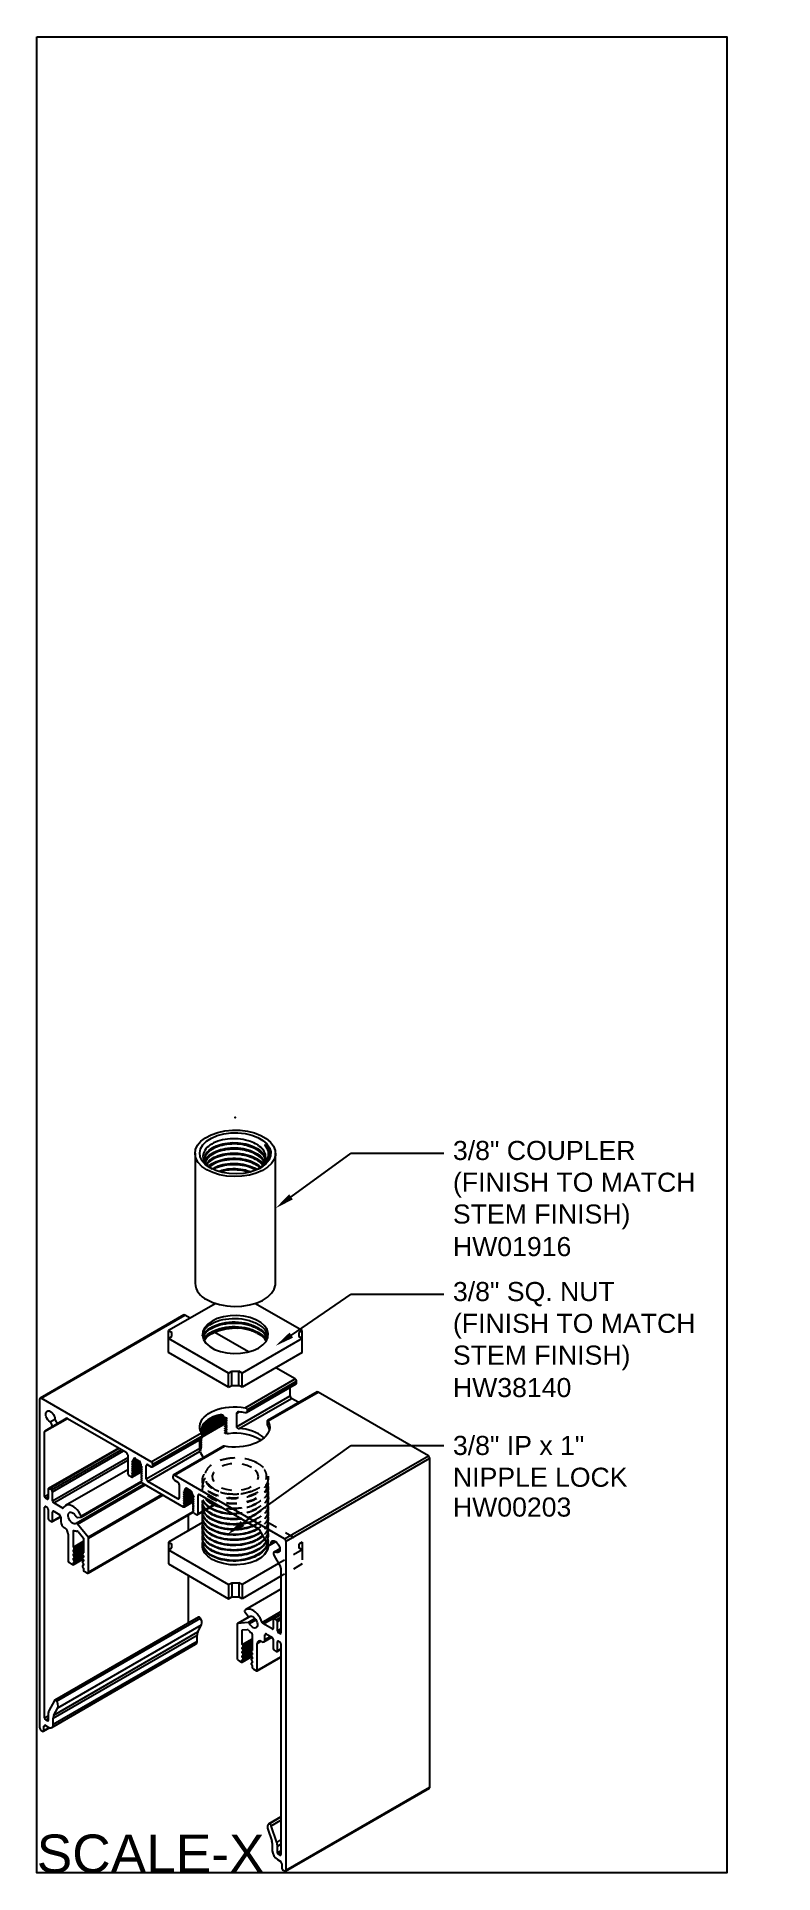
# Model space of a CAD drawing. Extents: x 0 to 7.2, y -18.1 to 0.
import ezdxf
from ezdxf import colors
from ezdxf.entities.mleader import LeaderData, LeaderLine
from ezdxf.math import Vec2, Vec3

# ---------------------------------------------------------------- set-up
doc = ezdxf.new("R2010")
doc.units = 0
doc.header["$LTSCALE"] = 0.5
doc.header["$MEASUREMENT"] = 0
doc.linetypes.add('HIDDEN2', pattern=[0.1875, 0.125, -0.0625])
doc.linetypes.add('PHANTOM', pattern=[0.5, 0.25, -0.05, 0.05, -0.05, 0.05, -0.05])
doc.layers.add('Construction', color=60, linetype='PHANTOM', plot=False)
doc.layers.add('Text-Unprinted', color=131, linetype='CONTINUOUS', plot=False)
doc.layers.add('CUST DWG', color=60, linetype='CONTINUOUS', lineweight=20)
for name, color, linetype in [('FAB DWG', 221, 'CONTINUOUS'), ('Hardware', 242, 'CONTINUOUS'), ('Housing', 150, 'CONTINUOUS'), ('Mounting', 4, 'CONTINUOUS')]:
    doc.layers.add(name, color=color, linetype=linetype)
doc.styles.add('LSAD_Standard', font='arial.ttf')

msp = doc.modelspace()

# ---------------------------------------------------------------- texts
at = {"layer": 'FAB DWG', "ltscale": 0.5, "transparency": 16777216, "char_height": 0.1875, "width": 3.15153, "attachment_point": 1, "style": 'LSAD_Standard'}
for s, insert in [('\\A1;HW01916', (4.095, -11.8)), ('\\A1;HW38140', (4.095, -13.186)), ('\\A1;HW00203', (4.095, -14.361))]:
    msp.add_mtext(s, dxfattribs=dict(at, insert=insert))
at = {"layer": 'Text-Unprinted', "ltscale": 0.5, "transparency": 16777216, "style": 'LSAD_Standard'}
msp.add_attdef('SCALE-X', (0, -18.049), 'XEffectiveScaleFactor', height=0.375, dxfattribs=at)

# ---------------------------------------------------------------- linework, layer by layer
at = {"layer": 'Construction', "ltscale": 0.5, "transparency": 16777216}
msp.add_point((1.954, -10.625), dxfattribs=at)
at = {"layer": 'Hardware', "transparency": 16777216}
for p, q in [((1.761, -12.452), (1.295, -12.72)), ((2.612, -12.72), (2.147, -12.452)), ((1.295, -12.72), (1.329, -12.74)), ((1.295, -12.797), (1.295, -12.72)), ((1.295, -12.797), (1.329, -12.778)), ((1.887, -13.139), (1.295, -12.797)), ((1.295, -12.936), (1.295, -12.797)), ((1.329, -12.778), (1.329, -12.74)), ((2.612, -12.797), (2.02, -13.139)), ((2.612, -12.72), (2.579, -12.74)), ((2.579, -12.74), (2.579, -12.778)), ((2.612, -12.797), (2.579, -12.778)), ((2.612, -12.797), (2.612, -12.72)), ((2.612, -12.936), (2.612, -12.797)), ((1.887, -13.277), (1.295, -12.936)), ((2.612, -12.936), (2.02, -13.277)), ((1.887, -13.139), (1.92, -13.119)), ((1.887, -13.277), (1.887, -13.139)), ((1.92, -13.119), (1.987, -13.119)), ((1.92, -13.258), (1.92, -13.119)), ((2.02, -13.139), (1.987, -13.119)), ((1.987, -13.258), (1.987, -13.119)), ((2.02, -13.277), (2.02, -13.139)), ((1.887, -13.277), (1.92, -13.258)), ((1.92, -13.258), (1.987, -13.258)), ((2.02, -13.277), (1.987, -13.258)), ((2.143, -14.008), (2.144, -14.009)), ((1.63, -14.244), (1.63, -14.25)), ((1.63, -14.294), (1.63, -14.301)), ((1.63, -14.346), (1.63, -14.352)), ((1.63, -14.397), (1.63, -14.403)), ((1.63, -14.605), (1.295, -14.799)), ((1.63, -14.55), (1.63, -14.556)), ((1.63, -14.601), (1.63, -14.607)), ((1.295, -14.799), (1.329, -14.818)), ((1.295, -14.799), (1.295, -14.875)), ((1.63, -14.652), (1.63, -14.658)), ((1.63, -14.703), (1.63, -14.709)), ((1.63, -14.754), (1.63, -14.76)), ((1.295, -14.875), (1.329, -14.856)), ((1.295, -14.875), (1.887, -15.217)), ((1.295, -14.875), (1.295, -15.014)), ((1.329, -14.856), (1.329, -14.818)), ((1.63, -14.805), (1.63, -14.811)), ((1.295, -15.014), (1.887, -15.356)), ((2.38, -15.009), (2.02, -15.217)), ((2.403, -15.135), (2.02, -15.356)), ((1.887, -15.217), (1.92, -15.198)), ((1.887, -15.217), (1.887, -15.356)), ((1.887, -15.356), (1.92, -15.337)), ((1.92, -15.198), (1.987, -15.198)), ((1.92, -15.198), (1.92, -15.337)), ((1.92, -15.337), (1.987, -15.337)), ((2.02, -15.217), (1.987, -15.198)), ((1.987, -15.198), (1.987, -15.337)), ((2.02, -15.356), (1.987, -15.337)), ((2.02, -15.217), (2.02, -15.356))]:
    msp.add_line(p, q, dxfattribs=at)
at = {"layer": 'Hardware', "linetype": 'HIDDEN2', "transparency": 16777216}
for p, q in [((1.63, -14.192), (1.63, -14.199)), ((1.63, -14.448), (1.63, -14.454)), ((2.273, -14.603), (2.612, -14.799)), ((2.612, -14.799), (2.579, -14.818)), ((2.612, -14.799), (2.612, -14.875)), ((2.612, -14.875), (2.38, -15.009)), ((2.579, -14.818), (2.579, -14.856)), ((2.612, -14.875), (2.579, -14.856)), ((2.612, -14.875), (2.612, -15.014)), ((2.612, -15.014), (2.403, -15.135))]:
    msp.add_line(p, q, dxfattribs=at)
at = {"layer": 'Hardware', "transparency": 16777216, "flags": 128}
for points in [[(2.182, -12.891), (2.225, -12.86), (2.256, -12.826), (2.273, -12.788), (2.277, -12.749), (2.266, -12.71), (2.242, -12.674), (2.205, -12.641), (2.157, -12.614), (2.1, -12.592), (2.037, -12.578), (1.97, -12.572), (1.903, -12.574), (1.838, -12.584), (1.777, -12.602), (1.725, -12.627), (1.682, -12.657), (1.652, -12.692), (1.634, -12.73), (1.631, -12.768), (1.641, -12.807), (1.665, -12.843), (1.702, -12.876), (1.75, -12.904), (1.807, -12.925), (1.87, -12.939), (1.937, -12.945), (2.004, -12.943), (2.069, -12.933), (2.13, -12.915), (2.182, -12.891)], [(2.268, -14.813), (2.254, -14.851), (2.203, -14.904), (2.137, -14.941), (2.067, -14.964), (1.999, -14.976), (1.941, -14.979), (1.892, -14.977), (1.829, -14.968), (1.813, -14.964), (1.809, -14.963), (1.808, -14.963), (1.807, -14.962), (1.807, -14.962), (1.807, -14.962), (1.807, -14.962), (1.807, -14.962), (1.807, -14.962), (1.807, -14.962), (1.807, -14.962), (1.807, -14.962), (1.807, -14.962), (1.785, -14.956), (1.754, -14.944), (1.716, -14.926), (1.678, -14.898), (1.646, -14.86), (1.63, -14.812), (1.635, -14.79)], [(2.275, -14.85), (2.265, -14.885), (2.241, -14.922), (2.204, -14.954), (2.157, -14.982), (2.1, -15.003), (2.037, -15.017), (1.97, -15.023), (1.903, -15.021), (1.838, -15.011), (1.778, -14.993), (1.725, -14.969), (1.683, -14.938), (1.652, -14.904), (1.635, -14.866), (1.631, -14.827), (1.637, -14.801)]]:
    msp.add_lwpolyline(points, dxfattribs=at)
at = {"layer": 'Hardware', "linetype": 'HIDDEN2', "transparency": 16777216, "flags": 128}
for points in [[(2.114, -14.066), (2.069, -14.046), (2.017, -14.033), (1.961, -14.028), (1.904, -14.031), (1.85, -14.042), (1.803, -14.061), (1.765, -14.085), (1.74, -14.115), (1.727, -14.147), (1.729, -14.18), (1.745, -14.211), (1.774, -14.24), (1.814, -14.263), (1.863, -14.28), (1.918, -14.289), (1.975, -14.29), (2.031, -14.283), (2.081, -14.268), (2.124, -14.246), (2.156, -14.219), (2.176, -14.188), (2.181, -14.155), (2.172, -14.123), (2.149, -14.092), (2.114, -14.066)], [(2.275, -14.218), (2.277, -14.227), (2.253, -14.292), (2.2, -14.345), (2.132, -14.382), (2.061, -14.404), (1.993, -14.415), (1.935, -14.418), (1.887, -14.415), (1.826, -14.406), (1.811, -14.402), (1.808, -14.401), (1.807, -14.401), (1.807, -14.401), (1.807, -14.401), (1.806, -14.401), (1.806, -14.401), (1.806, -14.401), (1.806, -14.401), (1.806, -14.401), (1.783, -14.394), (1.752, -14.382), (1.714, -14.363), (1.676, -14.335), (1.645, -14.297), (1.63, -14.249), (1.643, -14.194), (1.655, -14.175), (1.66, -14.169)], [(2.272, -14.766), (2.277, -14.786), (2.268, -14.813)]]:
    msp.add_lwpolyline(points, dxfattribs=at)
at = {"layer": 'Hardware', "linetype": 'HIDDEN2', "transparency": 16777216}
msp.add_arc((1.955, -14.488), 0.516, 68.6082, 95.8848, dxfattribs=at)
at = {"layer": 'Hardware', "transparency": 16777216}
for points, knots in [([(1.631, -12.772), (1.636, -12.75), (1.646, -12.704), (1.72, -12.646), (1.826, -12.607), (1.954, -12.596), (2.081, -12.613), (2.187, -12.657), (2.257, -12.716), (2.266, -12.759), (2.27, -12.777)], [0, 0, 0, 0, 0.123199, 0.253761, 0.384324, 0.514886, 0.645448, 0.77601, 0.906573, 1, 1, 1, 1]), ([(1.638, -12.788), (1.642, -12.772), (1.651, -12.733), (1.72, -12.68), (1.826, -12.641), (1.954, -12.63), (2.081, -12.647), (2.187, -12.692), (2.253, -12.745), (2.262, -12.782), (2.264, -12.795)], [0, 0, 0, 0, 0.094349, 0.233906, 0.373463, 0.51302, 0.652577, 0.792135, 0.931692, 1, 1, 1, 1]), ([(1.64, -12.792), (1.644, -12.779), (1.653, -12.742), (1.72, -12.691), (1.826, -12.653), (1.954, -12.641), (2.081, -12.658), (2.186, -12.703), (2.251, -12.754), (2.26, -12.79), (2.263, -12.8)], [0, 0, 0, 0, 0.082922, 0.225901, 0.368879, 0.511858, 0.654836, 0.797815, 0.940794, 1, 1, 1, 1]), ([(1.648, -12.807), (1.649, -12.8), (1.658, -12.77), (1.721, -12.726), (1.826, -12.687), (1.954, -12.675), (2.081, -12.692), (2.186, -12.737), (2.247, -12.783), (2.256, -12.813), (2.257, -12.817)], [0, 0, 0, 0, 0.045014, 0.199343, 0.353672, 0.508002, 0.662331, 0.81666, 0.97099, 1, 1, 1, 1]), ([(1.65, -12.811), (1.651, -12.807), (1.66, -12.779), (1.721, -12.737), (1.826, -12.698), (1.954, -12.686), (2.081, -12.704), (2.185, -12.748), (2.246, -12.793), (2.254, -12.82), (2.255, -12.823)], [0, 0, 0, 0, 0.031004, 0.189528, 0.348052, 0.506576, 0.665101, 0.823625, 0.982149, 1, 1, 1, 1]), ([(1.651, -12.815), (1.653, -12.812), (1.663, -12.788), (1.717, -12.751), (1.808, -12.711), (1.892, -12.696), (1.939, -12.694), (1.948, -12.694)], [0, 0, 0, 0, 0.036029, 0.330898, 0.626534, 0.932015, 1, 1, 1, 1]), ([(1.948, -12.694), (1.952, -12.693), (1.963, -12.693), (1.973, -12.694), (1.978, -12.695)], [0, 0, 0, 0, 0.451289, 1, 1, 1, 1]), ([(1.828, -14.464), (1.799, -14.457), (1.771, -14.448), (1.745, -14.437), (1.744, -14.436)], [0.62662377, 0.62662377, 0.62662377, 0.62662377, 0.71955998, 0.72429768, 0.72429768, 0.72429768, 0.72429768]), ([(1.81, -14.453), (1.79, -14.448), (1.77, -14.441), (1.752, -14.433), (1.75, -14.433)], [0.62133244, 0.62133244, 0.62133244, 0.62133244, 0.67703786, 0.6805516, 0.6805516, 0.6805516, 0.6805516]), ([(2.178, -14.665), (2.161, -14.675), (2.114, -14.697), (2.025, -14.721), (1.942, -14.725), (1.889, -14.722), (1.865, -14.719), (1.828, -14.713), (1.779, -14.7), (1.724, -14.677), (1.679, -14.647), (1.648, -14.612), (1.63, -14.575), (1.63, -14.536), (1.635, -14.51), (1.644, -14.498), (1.644, -14.498)], [0.2869272, 0.2869272, 0.2869272, 0.2869272, 0.3460368, 0.4330539, 0.526788, 0.550083, 0.569646, 0.5892091, 0.6477968, 0.7063846, 0.7649725, 0.8235603, 0.8821482, 0.9407361, 0.999324, 1, 1, 1, 1]), ([(2.13, -14.638), (2.122, -14.641), (2.095, -14.651), (2.043, -14.665), (1.973, -14.673), (1.903, -14.673), (1.835, -14.664), (1.773, -14.647), (1.719, -14.623), (1.676, -14.593), (1.646, -14.558), (1.633, -14.527), (1.63, -14.508), (1.63, -14.502)], [0.3389711, 0.3389711, 0.3389711, 0.3389711, 0.3616997, 0.4202215, 0.4787432, 0.537265, 0.5957869, 0.6543087, 0.7128305, 0.7713524, 0.8298743, 0.8883962, 0.9154461, 0.9154461, 0.9154461, 0.9154461]), ([(2.202, -14.7), (2.193, -14.707), (2.167, -14.724), (2.13, -14.741), (2.096, -14.752), (2.075, -14.758), (2.053, -14.763), (2.025, -14.769), (1.987, -14.773), (1.936, -14.776), (1.873, -14.772), (1.801, -14.759), (1.727, -14.731), (1.68, -14.698), (1.654, -14.669), (1.642, -14.65), (1.631, -14.623), (1.629, -14.59), (1.634, -14.563), (1.644, -14.55), (1.644, -14.549)], [0.2585485, 0.2585485, 0.2585485, 0.2585485, 0.2952195, 0.3530567, 0.3723096, 0.391533, 0.410727, 0.432281, 0.4643981, 0.5070662, 0.560269, 0.6239864, 0.6981941, 0.7828639, 0.813537, 0.8453833, 0.8784026, 0.9367866, 0.9951706, 1, 1, 1, 1]), ([(2.137, -14.641), (2.115, -14.65), (2.059, -14.669), (1.959, -14.683), (1.846, -14.675), (1.743, -14.645), (1.669, -14.596), (1.63, -14.546), (1.635, -14.515), (1.636, -14.505)], [0.3089257, 0.3089257, 0.3089257, 0.3089257, 0.3850289, 0.4946932, 0.6039513, 0.71956, 0.8333848, 0.9492983, 1, 1, 1, 1]), ([(2.182, -14.669), (2.177, -14.672), (2.143, -14.692), (2.07, -14.718), (1.959, -14.734), (1.846, -14.726), (1.743, -14.696), (1.669, -14.647), (1.63, -14.597), (1.635, -14.566), (1.636, -14.556)], [0.2497117, 0.2497117, 0.2497117, 0.2497117, 0.2747875, 0.3850289, 0.4946932, 0.6039513, 0.71956, 0.8333848, 0.9492983, 1, 1, 1, 1]), ([(2.205, -14.705), (2.192, -14.714), (2.153, -14.739), (2.07, -14.77), (1.959, -14.785), (1.846, -14.777), (1.743, -14.747), (1.669, -14.698), (1.63, -14.648), (1.635, -14.617), (1.636, -14.607)], [0.2168258, 0.2168258, 0.2168258, 0.2168258, 0.2747875, 0.3850289, 0.4946932, 0.6039513, 0.71956, 0.8333848, 0.9492983, 1, 1, 1, 1]), ([(2.081, -14.609), (2.077, -14.611), (2.038, -14.621), (1.959, -14.632), (1.846, -14.624), (1.743, -14.594), (1.675, -14.549), (1.645, -14.513), (1.638, -14.497)], [0.3710196, 0.3710196, 0.3710196, 0.3710196, 0.3850289, 0.4946932, 0.6039513, 0.71956, 0.8333848, 0.9219798, 0.9219798, 0.9219798, 0.9219798]), ([(2.074, -14.605), (2.061, -14.608), (2.027, -14.616), (1.968, -14.622), (1.902, -14.622), (1.837, -14.613), (1.775, -14.597), (1.718, -14.572), (1.673, -14.539), (1.651, -14.513), (1.643, -14.498), (1.642, -14.495)], [0.3922899, 0.3922899, 0.3922899, 0.3922899, 0.4255345, 0.4840914, 0.539631, 0.592383, 0.6508027, 0.7148835, 0.776888, 0.835474, 0.8479599, 0.8479599, 0.8479599, 0.8479599]), ([(2.016, -14.572), (1.997, -14.574), (1.941, -14.579), (1.846, -14.573), (1.743, -14.543), (1.69, -14.508), (1.667, -14.486), (1.664, -14.483)], [0.4383168, 0.4383168, 0.4383168, 0.4383168, 0.4946932, 0.6039513, 0.71956, 0.8333848, 0.8525596, 0.8525596, 0.8525596, 0.8525596]), ([(2.007, -14.567), (2.003, -14.567), (1.977, -14.57), (1.932, -14.572), (1.861, -14.567), (1.792, -14.552), (1.744, -14.533), (1.716, -14.517), (1.694, -14.504), (1.678, -14.49), (1.669, -14.481), (1.668, -14.48)], [0.4485354, 0.4485354, 0.4485354, 0.4485354, 0.4598414, 0.5133598, 0.5614146, 0.6409028, 0.6986175, 0.7130126, 0.7424986, 0.7816857, 0.7880201, 0.7880201, 0.7880201, 0.7880201]), ([(1.937, -14.526), (1.907, -14.526), (1.839, -14.52), (1.757, -14.496), (1.714, -14.472), (1.7, -14.462)], [0.5168216, 0.5168216, 0.5168216, 0.5168216, 0.6039513, 0.71956, 0.7881685, 0.7881685, 0.7881685, 0.7881685]), ([(1.925, -14.52), (1.91, -14.519), (1.871, -14.517), (1.824, -14.508), (1.784, -14.497), (1.759, -14.488), (1.74, -14.479), (1.722, -14.47), (1.711, -14.464), (1.705, -14.459)], [0.5194128, 0.5194128, 0.5194128, 0.5194128, 0.5593691, 0.6169494, 0.6451394, 0.6729022, 0.693151, 0.7075897, 0.7342297, 0.7342297, 0.7342297, 0.7342297]), ([(2.222, -14.735), (2.214, -14.742), (2.192, -14.76), (2.149, -14.785), (2.088, -14.807), (2.019, -14.822), (1.943, -14.828), (1.865, -14.823), (1.803, -14.81), (1.761, -14.795), (1.724, -14.778), (1.686, -14.754), (1.652, -14.721), (1.633, -14.684), (1.627, -14.652), (1.633, -14.634), (1.635, -14.629)], [0.2407164, 0.2407164, 0.2407164, 0.2407164, 0.2772688, 0.33583, 0.3969434, 0.4606077, 0.5268216, 0.5955838, 0.6668929, 0.6991798, 0.7297981, 0.7909455, 0.8520927, 0.9132397, 0.9743865, 1, 1, 1, 1]), ([(2.241, -14.767), (2.237, -14.771), (2.228, -14.781), (2.214, -14.794), (2.198, -14.806), (2.174, -14.821), (2.149, -14.834), (2.118, -14.847), (2.094, -14.855), (2.058, -14.865), (2.017, -14.872), (1.971, -14.877), (1.921, -14.878), (1.86, -14.873), (1.795, -14.859), (1.738, -14.837), (1.69, -14.809), (1.655, -14.775), (1.634, -14.739), (1.627, -14.706), (1.633, -14.687), (1.635, -14.68)], [0.180349, 0.180349, 0.180349, 0.180349, 0.2013293, 0.2291946, 0.2521597, 0.270223, 0.3211771, 0.343763, 0.3691394, 0.3973056, 0.4488274, 0.4833354, 0.523654, 0.5870097, 0.6503662, 0.7137233, 0.7770812, 0.8405113, 0.9039412, 0.9673707, 1, 1, 1, 1]), ([(2.257, -14.796), (2.253, -14.802), (2.237, -14.825), (2.193, -14.864), (2.131, -14.895), (2.077, -14.911), (2.042, -14.919), (1.994, -14.926), (1.934, -14.929), (1.865, -14.924), (1.8, -14.911), (1.742, -14.89), (1.694, -14.862), (1.657, -14.829), (1.636, -14.793), (1.627, -14.759), (1.633, -14.738), (1.635, -14.731)], [0.1444168, 0.1444168, 0.1444168, 0.1444168, 0.1744271, 0.2595919, 0.353161, 0.386356, 0.4204943, 0.4555758, 0.5188259, 0.582076, 0.6453261, 0.7085762, 0.7718264, 0.8350765, 0.8983267, 0.9615768, 1, 1, 1, 1]), ([(2.225, -14.739), (2.208, -14.755), (2.163, -14.786), (2.07, -14.821), (1.959, -14.836), (1.846, -14.828), (1.743, -14.799), (1.669, -14.749), (1.63, -14.699), (1.635, -14.668), (1.636, -14.658)], [0.1835183, 0.1835183, 0.1835183, 0.1835183, 0.2747875, 0.3850289, 0.4946932, 0.6039513, 0.71956, 0.8333848, 0.9492983, 1, 1, 1, 1]), ([(2.243, -14.771), (2.24, -14.774), (2.219, -14.797), (2.168, -14.835), (2.07, -14.872), (1.959, -14.887), (1.846, -14.879), (1.743, -14.85), (1.669, -14.8), (1.63, -14.75), (1.635, -14.719), (1.636, -14.709)], [0.148123, 0.148123, 0.148123, 0.148123, 0.1660599, 0.2747875, 0.3850289, 0.4946932, 0.6039513, 0.71956, 0.8333848, 0.9492983, 1, 1, 1, 1]), ([(2.26, -14.8), (2.253, -14.811), (2.228, -14.842), (2.168, -14.887), (2.07, -14.923), (1.959, -14.938), (1.846, -14.93), (1.743, -14.901), (1.669, -14.851), (1.63, -14.801), (1.635, -14.77), (1.636, -14.76)], [0.1084172, 0.1084172, 0.1084172, 0.1084172, 0.1660599, 0.2747875, 0.3850289, 0.4946932, 0.6039513, 0.71956, 0.8333848, 0.9492983, 1, 1, 1, 1]), ([(1.631, -14.856), (1.631, -14.845), (1.63, -14.835), (1.635, -14.825), (1.635, -14.825)], [0, 0, 0, 0, 0.987791, 1, 1, 1, 1]), ([(2.272, -14.818), (2.272, -14.82), (2.268, -14.842), (2.238, -14.885), (2.168, -14.938), (2.07, -14.974), (1.959, -14.989), (1.846, -14.981), (1.743, -14.952), (1.67, -14.902), (1.632, -14.859), (1.634, -14.836), (1.635, -14.834)], [0.0557583, 0.0557583, 0.0557583, 0.0557583, 0.0622607, 0.1731578, 0.2865326, 0.4014861, 0.5158378, 0.6297659, 0.750316, 0.869006, 0.989874, 1, 1, 1, 1]), ([(2.276, -14.822), (2.277, -14.83), (2.277, -14.844), (2.272, -14.866), (2.261, -14.893), (2.238, -14.926), (2.206, -14.956), (2.179, -14.97), (2.17, -14.974)], [0.1108026, 0.1108026, 0.1108026, 0.1108026, 0.2326464, 0.3427326, 0.4523852, 0.6713733, 0.8903638, 1, 1, 1, 1]), ([(2.272, -14.85), (2.273, -14.858), (2.274, -14.88), (2.257, -14.901), (2.246, -14.915)], [0, 0, 0, 0, 0.342356, 1, 1, 1, 1])]:
    msp.add_open_spline(points, degree=3, knots=knots, dxfattribs=at)
at = {"layer": 'Hardware', "linetype": 'HIDDEN2', "transparency": 16777216}
for points, knots in [([(2.145, -14.009), (2.153, -14.012), (2.167, -14.019), (2.197, -14.037), (2.226, -14.059), (2.253, -14.091), (2.271, -14.124), (2.28, -14.163), (2.273, -14.209), (2.245, -14.257), (2.191, -14.304), (2.129, -14.334), (2.076, -14.35), (2.041, -14.358), (1.993, -14.365), (1.934, -14.368), (1.865, -14.363), (1.799, -14.349), (1.741, -14.328), (1.693, -14.301), (1.657, -14.268), (1.635, -14.231), (1.627, -14.192), (1.636, -14.154), (1.649, -14.127), (1.663, -14.114), (1.665, -14.113)], [0, 0, 0, 0, 0.021285, 0.036991, 0.084082, 0.116878, 0.155811, 0.200874, 0.252058, 0.309353, 0.372747, 0.442229, 0.466842, 0.492139, 0.518118, 0.565622, 0.613126, 0.660631, 0.708135, 0.75564, 0.803144, 0.850648, 0.898153, 0.945657, 0.993162, 1, 1, 1, 1]), ([(1.902, -13.975), (1.875, -13.98), (1.814, -13.99), (1.733, -14.026), (1.673, -14.078), (1.649, -14.138), (1.658, -14.197), (1.691, -14.23), (1.706, -14.246)], [0, 0, 0, 0, 0.14002, 0.319141, 0.498481, 0.670573, 0.842177, 1, 1, 1, 1]), ([(2.104, -14.302), (2.128, -14.293), (2.176, -14.275), (2.23, -14.233), (2.263, -14.18), (2.263, -14.12), (2.229, -14.063), (2.182, -14.027), (2.15, -14.011), (2.144, -14.009)], [0, 0, 0, 0, 0.141168, 0.2822, 0.449981, 0.617676, 0.79027, 0.965597, 1, 1, 1, 1]), ([(1.75, -14.433), (1.733, -14.425), (1.701, -14.408), (1.663, -14.376), (1.638, -14.34), (1.628, -14.302), (1.63, -14.269), (1.641, -14.251), (1.645, -14.244)], [0.6805516, 0.6805516, 0.6805516, 0.6805516, 0.7355811, 0.7941241, 0.8525948, 0.9110658, 0.9695371, 1, 1, 1, 1]), ([(2.273, -14.173), (2.273, -14.185), (2.275, -14.219), (2.238, -14.273), (2.168, -14.325), (2.07, -14.361), (1.959, -14.376), (1.846, -14.369), (1.743, -14.339), (1.669, -14.29), (1.63, -14.24), (1.635, -14.208), (1.636, -14.199)], [0, 0, 0, 0, 0.059709, 0.16606, 0.274787, 0.385029, 0.494693, 0.603951, 0.71956, 0.833385, 0.949298, 1, 1, 1, 1]), ([(2.273, -14.224), (2.273, -14.236), (2.275, -14.27), (2.238, -14.324), (2.168, -14.376), (2.07, -14.412), (1.959, -14.427), (1.846, -14.42), (1.743, -14.39), (1.669, -14.341), (1.63, -14.291), (1.635, -14.259), (1.636, -14.25)], [0, 0, 0, 0, 0.0597086, 0.1660599, 0.2747875, 0.3850289, 0.4946932, 0.6039513, 0.71956, 0.8333848, 0.9492983, 1, 1, 1, 1]), ([(2.104, -14.302), (2.089, -14.307), (2.056, -14.319), (1.999, -14.329), (1.937, -14.332), (1.874, -14.328), (1.816, -14.316), (1.764, -14.298), (1.721, -14.273), (1.689, -14.244), (1.671, -14.219), (1.669, -14.204), (1.669, -14.201)], [0, 0, 0, 0, 0.0883922, 0.1992441, 0.3076367, 0.4175182, 0.5288267, 0.6389464, 0.7472263, 0.8579245, 0.9691025, 1, 1, 1, 1]), ([(1.706, -14.246), (1.712, -14.251), (1.735, -14.272), (1.792, -14.302), (1.883, -14.325), (1.982, -14.329), (2.057, -14.317), (2.095, -14.305), (2.104, -14.302)], [0, 0, 0, 0, 0.069066, 0.283713, 0.49836, 0.713008, 0.927655, 1, 1, 1, 1]), ([(2.266, -14.219), (2.266, -14.219), (2.269, -14.225), (2.276, -14.246), (2.279, -14.274), (2.272, -14.305), (2.261, -14.332), (2.238, -14.365), (2.198, -14.399), (2.146, -14.429), (2.085, -14.451), (2.018, -14.465), (1.948, -14.47), (1.878, -14.467), (1.833, -14.459), (1.811, -14.453), (1.81, -14.453)], [0, 0, 0, 0, 0.004228, 0.0224259, 0.091752, 0.1210571, 0.1503381, 0.2088155, 0.2672936, 0.3257723, 0.3843172, 0.4428619, 0.5014064, 0.5599505, 0.6184943, 0.6213324, 0.6213324, 0.6213324, 0.6213324]), ([(1.668, -14.48), (1.658, -14.47), (1.641, -14.448), (1.629, -14.411), (1.629, -14.376), (1.64, -14.355), (1.645, -14.346)], [0.7880201, 0.7880201, 0.7880201, 0.7880201, 0.8404038, 0.8991231, 0.9557797, 1, 1, 1, 1]), ([(1.642, -14.495), (1.637, -14.486), (1.629, -14.463), (1.629, -14.429), (1.64, -14.407), (1.645, -14.397)], [0.8479599, 0.8479599, 0.8479599, 0.8479599, 0.8940601, 0.9526465, 1, 1, 1, 1]), ([(1.705, -14.459), (1.701, -14.457), (1.684, -14.445), (1.655, -14.418), (1.636, -14.385), (1.63, -14.357), (1.63, -14.338), (1.633, -14.317), (1.641, -14.303), (1.645, -14.295)], [0.7342297, 0.7342297, 0.7342297, 0.7342297, 0.7481971, 0.8044279, 0.8762351, 0.9037151, 0.9329356, 0.9638964, 1, 1, 1, 1]), ([(1.744, -14.436), (1.716, -14.423), (1.668, -14.391), (1.63, -14.342), (1.635, -14.31), (1.636, -14.301)], [0.7242977, 0.7242977, 0.7242977, 0.7242977, 0.8333848, 0.9492983, 1, 1, 1, 1]), ([(1.7, -14.462), (1.69, -14.455), (1.659, -14.43), (1.63, -14.393), (1.635, -14.362), (1.636, -14.352)], [0.7881685, 0.7881685, 0.7881685, 0.7881685, 0.8333848, 0.9492983, 1, 1, 1, 1]), ([(1.664, -14.483), (1.648, -14.467), (1.63, -14.44), (1.635, -14.413), (1.636, -14.403)], [0.8525596, 0.8525596, 0.8525596, 0.8525596, 0.9492983, 1, 1, 1, 1]), ([(2.273, -14.275), (2.273, -14.287), (2.275, -14.321), (2.238, -14.375), (2.168, -14.427), (2.07, -14.463), (1.959, -14.478), (1.877, -14.473), (1.836, -14.465), (1.828, -14.464)], [0, 0, 0, 0, 0.0597086, 0.1660599, 0.2747875, 0.3850289, 0.4946932, 0.6039513, 0.6266238, 0.6266238, 0.6266238, 0.6266238]), ([(2.265, -14.27), (2.268, -14.277), (2.277, -14.297), (2.279, -14.332), (2.268, -14.373), (2.242, -14.411), (2.204, -14.446), (2.154, -14.476), (2.092, -14.5), (2.022, -14.515), (1.965, -14.52), (1.933, -14.52), (1.925, -14.52)], [0, 0, 0, 0, 0.0277544, 0.0861073, 0.1444597, 0.2008173, 0.2570152, 0.3155982, 0.376565, 0.4391058, 0.5000877, 0.5194128, 0.5194128, 0.5194128, 0.5194128]), ([(2.273, -14.326), (2.273, -14.339), (2.275, -14.372), (2.238, -14.426), (2.168, -14.478), (2.07, -14.514), (1.989, -14.525), (1.944, -14.526), (1.937, -14.526)], [0, 0, 0, 0, 0.0597086, 0.1660599, 0.2747875, 0.3850289, 0.4946932, 0.5168216, 0.5168216, 0.5168216, 0.5168216]), ([(2.264, -14.324), (2.267, -14.33), (2.283, -14.354), (2.277, -14.402), (2.249, -14.457), (2.198, -14.503), (2.134, -14.536), (2.069, -14.557), (2.026, -14.564), (2.007, -14.567)], [0, 0, 0, 0, 0.0243408, 0.1105068, 0.1912501, 0.2665626, 0.3364366, 0.400865, 0.4485354, 0.4485354, 0.4485354, 0.4485354]), ([(2.273, -14.377), (2.273, -14.39), (2.275, -14.423), (2.238, -14.477), (2.168, -14.529), (2.087, -14.559), (2.034, -14.569), (2.016, -14.572)], [0, 0, 0, 0, 0.0597086, 0.1660599, 0.2747875, 0.3850289, 0.4383168, 0.4383168, 0.4383168, 0.4383168]), ([(2.265, -14.373), (2.267, -14.376), (2.277, -14.393), (2.279, -14.425), (2.272, -14.465), (2.25, -14.504), (2.214, -14.541), (2.171, -14.568), (2.132, -14.586), (2.103, -14.597), (2.083, -14.603), (2.074, -14.605)], [0, 0, 0, 0, 0.0155668, 0.0741219, 0.1281878, 0.1838366, 0.2438831, 0.3083232, 0.3376576, 0.3669783, 0.3922899, 0.3922899, 0.3922899, 0.3922899]), ([(2.273, -14.428), (2.273, -14.441), (2.275, -14.474), (2.238, -14.528), (2.171, -14.578), (2.111, -14.601), (2.081, -14.609)], [0, 0, 0, 0, 0.0597086, 0.1660599, 0.2747875, 0.3710196, 0.3710196, 0.3710196, 0.3710196]), ([(2.265, -14.424), (2.267, -14.426), (2.276, -14.442), (2.279, -14.473), (2.272, -14.515), (2.25, -14.555), (2.214, -14.592), (2.172, -14.619), (2.142, -14.633), (2.13, -14.638)], [0, 0, 0, 0, 0.0105693, 0.069091, 0.1276127, 0.1861344, 0.2446562, 0.3031779, 0.3389711, 0.3389711, 0.3389711, 0.3389711]), ([(1.63, -14.502), (1.63, -14.495), (1.631, -14.477), (1.639, -14.459), (1.644, -14.447)], [0.91544606, 0.91544606, 0.91544606, 0.91544606, 0.94691806, 1, 1, 1, 1]), ([(1.638, -14.497), (1.636, -14.492), (1.632, -14.478), (1.635, -14.464), (1.636, -14.454)], [0.9219798, 0.9219798, 0.9219798, 0.9219798, 0.94929834, 1, 1, 1, 1]), ([(2.273, -14.479), (2.273, -14.492), (2.275, -14.525), (2.238, -14.579), (2.184, -14.619), (2.146, -14.637), (2.137, -14.641)], [0, 0, 0, 0, 0.0597086, 0.1660599, 0.2747875, 0.3089257, 0.3089257, 0.3089257, 0.3089257]), ([(2.265, -14.476), (2.267, -14.478), (2.277, -14.493), (2.278, -14.523), (2.273, -14.566), (2.246, -14.612), (2.21, -14.645), (2.184, -14.662), (2.178, -14.665)], [0, 0, 0, 0, 0.0121459, 0.0653947, 0.1254182, 0.1922068, 0.2657502, 0.2869272, 0.2869272, 0.2869272, 0.2869272]), ([(2.273, -14.531), (2.273, -14.543), (2.275, -14.577), (2.241, -14.625), (2.202, -14.656), (2.182, -14.669)], [0, 0, 0, 0, 0.0597086, 0.1660599, 0.2497117, 0.2497117, 0.2497117, 0.2497117]), ([(2.266, -14.525), (2.266, -14.525), (2.275, -14.539), (2.278, -14.568), (2.274, -14.611), (2.254, -14.652), (2.227, -14.681), (2.208, -14.696), (2.202, -14.7)], [0, 0, 0, 0, 0.00208, 0.0612349, 0.1201263, 0.1787542, 0.2371186, 0.2585485, 0.2585485, 0.2585485, 0.2585485]), ([(2.273, -14.582), (2.273, -14.594), (2.275, -14.628), (2.246, -14.67), (2.215, -14.697), (2.205, -14.705)], [0, 0, 0, 0, 0.0597086, 0.1660599, 0.2168258, 0.2168258, 0.2168258, 0.2168258]), ([(2.266, -14.576), (2.27, -14.589), (2.277, -14.608), (2.277, -14.635), (2.271, -14.673), (2.251, -14.707), (2.226, -14.731), (2.222, -14.735)], [0, 0, 0, 0, 0.0562072, 0.0867791, 0.1173509, 0.2212609, 0.2407164, 0.2407164, 0.2407164, 0.2407164]), ([(2.273, -14.633), (2.273, -14.645), (2.275, -14.679), (2.25, -14.714), (2.228, -14.736), (2.225, -14.739)], [0, 0, 0, 0, 0.0597086, 0.1660599, 0.1835183, 0.1835183, 0.1835183, 0.1835183]), ([(2.272, -14.651), (2.274, -14.654), (2.281, -14.673), (2.275, -14.707), (2.26, -14.743), (2.246, -14.761), (2.241, -14.767)], [0, 0, 0, 0, 0.0155583, 0.0884522, 0.1503831, 0.180349, 0.180349, 0.180349, 0.180349]), ([(2.273, -14.684), (2.273, -14.696), (2.275, -14.726), (2.257, -14.755), (2.243, -14.771)], [0, 0, 0, 0, 0.0597086, 0.148123, 0.148123, 0.148123, 0.148123]), ([(2.272, -14.701), (2.274, -14.707), (2.28, -14.729), (2.274, -14.761), (2.263, -14.786), (2.257, -14.796)], [0, 0, 0, 0, 0.0293799, 0.0976844, 0.1444168, 0.1444168, 0.1444168, 0.1444168]), ([(2.273, -14.735), (2.273, -14.747), (2.274, -14.769), (2.265, -14.79), (2.26, -14.8)], [0, 0, 0, 0, 0.0597086, 0.1084172, 0.1084172, 0.1084172, 0.1084172])]:
    msp.add_open_spline(points, degree=3, knots=knots, dxfattribs=at)
for points in [[(2.273, -14.786), (2.273, -14.797), (2.274, -14.808), (2.272, -14.818)], [(2.272, -14.801), (2.274, -14.808), (2.275, -14.815), (2.276, -14.822)]]:
    msp.add_open_spline(points, degree=3, dxfattribs=at)
at = {"layer": 'Housing', "transparency": 16777216}
for p, q in [((1.447, -12.566), (0.033, -13.383)), ((0.043, -13.384), (1.457, -12.567)), ((1.509, -12.597), (1.457, -12.567)), ((2.083, -12.929), (1.751, -12.737)), ((2.542, -13.193), (2.354, -13.085)), ((2.05, -13.478), (2.542, -13.193)), ((2.064, -13.525), (2.552, -13.243)), ((2.071, -13.498), (2.556, -13.218)), ((2.071, -13.514), (2.556, -13.234)), ((2.758, -13.323), (2.271, -13.605)), ((2.276, -13.608), (2.768, -13.324)), ((2.493, -13.361), (2.493, -13.278)), ((2.556, -13.234), (2.556, -13.218)), ((3.853, -13.95), (2.768, -13.324)), ((0.029, -13.392), (0.029, -16.626)), ((1.127, -14.01), (0.043, -13.384)), ((1.966, -13.665), (2.493, -13.361)), ((1.966, -13.534), (1.992, -13.519)), ((1.966, -13.534), (1.966, -13.665)), ((1.992, -13.683), (2.507, -13.386)), ((2.071, -13.498), (2.071, -13.514)), ((2.579, -13.427), (2.507, -13.386)), ((0.078, -13.713), (0.303, -13.583)), ((0.078, -14.35), (0.078, -13.713)), ((0.083, -13.704), (0.294, -13.582)), ((0.083, -13.704), (0.145, -13.668)), ((0.131, -13.617), (0.179, -13.589)), ((0.145, -13.668), (0.294, -13.582)), ((0.217, -13.626), (0.293, -13.582)), ((0.217, -13.626), (0.294, -13.582)), ((0.303, -13.583), (0.88, -13.916)), ((1.616, -13.716), (1.858, -13.577)), ((1.619, -13.725), (1.871, -13.579)), ((1.621, -13.702), (1.842, -13.574)), ((1.622, -13.691), (1.84, -13.565)), ((1.622, -13.689), (1.622, -13.697)), ((1.623, -13.678), (1.836, -13.555)), ((1.623, -13.734), (1.858, -13.599)), ((1.625, -13.743), (1.871, -13.601)), ((1.627, -13.666), (1.826, -13.551)), ((1.627, -13.754), (1.858, -13.621)), ((1.627, -13.764), (1.871, -13.623)), ((1.634, -13.65), (1.808, -13.549)), ((1.646, -13.633), (1.785, -13.553)), ((1.683, -13.599), (1.729, -13.573)), ((1.84, -13.571), (1.84, -13.563)), ((1.872, -13.579), (1.856, -13.589)), ((1.872, -13.601), (1.856, -13.611)), ((1.872, -13.623), (1.856, -13.633)), ((1.872, -13.645), (1.856, -13.655)), ((1.872, -13.667), (1.856, -13.677)), ((1.872, -13.69), (1.856, -13.699)), ((1.872, -13.712), (1.856, -13.721)), ((1.857, -13.588), (1.872, -13.579)), ((1.857, -13.611), (1.872, -13.601)), ((1.857, -13.633), (1.872, -13.623)), ((1.857, -13.655), (1.872, -13.645)), ((1.857, -13.677), (1.872, -13.667)), ((1.857, -13.699), (1.872, -13.69)), ((1.857, -13.721), (1.872, -13.712)), ((2.269, -13.629), (2.269, -13.613)), ((0.808, -13.874), (0.117, -14.273)), ((0.124, -14.274), (0.812, -13.877)), ((0.146, -14.286), (0.833, -13.889)), ((0.156, -14.304), (0.855, -13.901)), ((1.078, -14.178), (1.605, -13.874)), ((1.127, -14.01), (1.62, -13.726)), ((1.137, -14.06), (1.625, -13.779)), ((1.142, -14.034), (1.627, -13.754)), ((1.142, -14.051), (1.627, -13.771)), ((1.831, -13.859), (1.344, -14.14)), ((1.354, -14.141), (1.846, -13.857)), ((1.605, -13.874), (1.605, -13.79)), ((1.61, -13.893), (1.607, -13.901)), ((1.617, -13.793), (1.613, -13.795)), ((1.613, -13.795), (1.616, -13.793)), ((1.617, -13.815), (1.613, -13.817)), ((1.613, -13.817), (1.616, -13.815)), ((1.617, -13.837), (1.613, -13.839)), ((1.613, -13.84), (1.616, -13.837)), ((1.617, -13.859), (1.613, -13.862)), ((1.613, -13.862), (1.616, -13.859)), ((1.616, -13.793), (1.617, -13.793)), ((1.616, -13.815), (1.617, -13.815)), ((1.616, -13.837), (1.617, -13.837)), ((1.616, -13.859), (1.617, -13.859)), ((1.627, -13.771), (1.627, -13.754)), ((0.156, -14.395), (0.895, -13.969)), ((0.167, -14.413), (0.895, -13.993)), ((0.895, -13.941), (0.895, -14.12)), ((0.937, -14.006), (0.947, -14.003)), ((0.943, -14.016), (0.937, -14.006)), ((0.937, -14.028), (0.943, -14.026)), ((0.943, -14.038), (0.937, -14.028)), ((0.937, -14.05), (0.943, -14.048)), ((0.943, -14.06), (0.937, -14.05)), ((0.937, -14.072), (0.943, -14.071)), ((0.943, -14.082), (0.937, -14.072)), ((0.943, -14.016), (0.99, -13.989)), ((0.943, -14.038), (1.008, -14.001)), ((0.943, -14.06), (1.019, -14.017)), ((0.943, -14.082), (1.024, -14.036)), ((0.943, -14.105), (1.03, -14.055)), ((0.943, -14.127), (1.03, -14.077)), ((0.944, -14.026), (0.999, -13.994)), ((0.944, -14.048), (1.014, -14.008)), ((0.944, -14.07), (1.022, -14.025)), ((0.944, -14.092), (1.024, -14.046)), ((0.944, -14.114), (1.035, -14.062)), ((0.948, -14.003), (0.981, -13.984)), ((0.949, -13.991), (0.971, -13.979)), ((0.949, -13.999), (0.978, -13.983)), ((0.949, -13.999), (0.949, -13.991)), ((0.971, -13.979), (1.002, -13.996)), ((1.024, -14.034), (1.024, -14.042)), ((1.026, -14.049), (1.036, -14.063)), ((1.035, -14.062), (1.029, -14.066)), ((1.036, -14.063), (1.029, -14.066)), ((1.029, -14.066), (1.035, -14.063)), ((1.03, -14.076), (1.036, -14.085)), ((1.078, -14.047), (1.092, -14.039)), ((1.078, -14.178), (1.078, -14.047)), ((1.092, -14.202), (1.607, -13.905)), ((1.092, -14.039), (1.127, -14.059)), ((1.142, -14.051), (1.142, -14.034)), ((2.438, -14.767), (3.853, -13.95)), ((2.453, -14.791), (3.867, -13.975)), ((3.867, -17.208), (3.867, -13.975)), ((0.895, -14.087), (0.284, -14.44)), ((1.057, -14.231), (0.389, -14.616)), ((0.402, -14.622), (1.068, -14.237)), ((0.436, -14.555), (1.031, -14.211)), ((0.437, -14.545), (1.028, -14.204)), ((0.909, -14.145), (0.932, -14.158)), ((0.937, -14.094), (0.943, -14.093)), ((0.943, -14.105), (0.937, -14.094)), ((0.937, -14.116), (0.943, -14.115)), ((0.943, -14.127), (0.937, -14.116)), ((0.937, -14.139), (0.943, -14.137)), ((0.943, -14.149), (0.937, -14.139)), ((0.941, -14.16), (0.943, -14.159)), ((0.943, -14.149), (1.03, -14.099)), ((0.944, -14.136), (1.035, -14.084)), ((0.944, -14.158), (1.035, -14.106)), ((1.035, -14.085), (1.029, -14.088)), ((1.036, -14.085), (1.029, -14.088)), ((1.029, -14.088), (1.035, -14.085)), ((1.035, -14.107), (1.029, -14.11)), ((1.036, -14.107), (1.029, -14.11)), ((1.029, -14.11), (1.035, -14.107)), ((1.035, -14.129), (1.029, -14.132)), ((1.029, -14.132), (1.035, -14.129)), ((1.036, -14.13), (1.029, -14.132)), ((1.035, -14.151), (1.029, -14.154)), ((1.029, -14.154), (1.035, -14.151)), ((1.036, -14.152), (1.029, -14.154)), ((1.035, -14.173), (1.029, -14.176)), ((1.029, -14.176), (1.035, -14.173)), ((1.036, -14.174), (1.029, -14.176)), ((1.035, -14.195), (1.029, -14.198)), ((1.029, -14.198), (1.035, -14.195)), ((1.036, -14.196), (1.029, -14.198)), ((1.029, -14.208), (1.032, -14.212)), ((1.03, -14.098), (1.036, -14.107)), ((1.03, -14.12), (1.036, -14.13)), ((1.03, -14.142), (1.036, -14.152)), ((1.03, -14.164), (1.036, -14.174)), ((1.03, -14.187), (1.036, -14.196)), ((1.041, -14.221), (1.44, -14.452)), ((1.389, -14.373), (1.092, -14.202)), ((1.34, -14.149), (1.34, -14.165)), ((2.438, -14.767), (1.354, -14.141)), ((1.354, -14.19), (1.389, -14.21)), ((1.403, -14.234), (1.403, -14.365)), ((0.078, -14.35), (0.114, -14.33)), ((0.089, -14.368), (0.114, -14.354)), ((0.103, -14.377), (0.089, -14.368)), ((0.103, -14.377), (0.114, -14.37)), ((0.114, -14.28), (0.114, -14.37)), ((0.146, -14.286), (0.124, -14.274)), ((0.156, -14.395), (0.156, -14.304)), ((0.252, -14.462), (0.167, -14.413)), ((0.506, -14.75), (1.231, -14.331)), ((0.509, -14.759), (1.241, -14.337)), ((1.389, -14.373), (1.403, -14.365)), ((1.446, -14.3), (1.456, -14.297)), ((1.452, -14.31), (1.446, -14.3)), ((1.446, -14.322), (1.452, -14.32)), ((1.452, -14.332), (1.446, -14.322)), ((1.446, -14.344), (1.452, -14.342)), ((1.452, -14.354), (1.446, -14.344)), ((1.446, -14.366), (1.452, -14.364)), ((1.452, -14.376), (1.446, -14.366)), ((1.446, -14.388), (1.452, -14.386)), ((1.452, -14.398), (1.446, -14.388)), ((1.446, -14.41), (1.452, -14.408)), ((1.452, -14.42), (1.446, -14.41)), ((1.446, -14.432), (1.452, -14.43)), ((1.452, -14.442), (1.446, -14.432)), ((1.452, -14.31), (1.499, -14.283)), ((1.452, -14.332), (1.517, -14.295)), ((1.452, -14.354), (1.528, -14.31)), ((1.452, -14.376), (1.532, -14.33)), ((1.452, -14.398), (1.539, -14.348)), ((1.452, -14.42), (1.539, -14.37)), ((1.452, -14.442), (1.539, -14.392)), ((1.453, -14.32), (1.507, -14.288)), ((1.453, -14.342), (1.523, -14.301)), ((1.453, -14.364), (1.531, -14.319)), ((1.453, -14.386), (1.533, -14.34)), ((1.453, -14.408), (1.544, -14.355)), ((1.453, -14.43), (1.544, -14.378)), ((1.453, -14.452), (1.544, -14.4)), ((1.456, -14.297), (1.489, -14.278)), ((1.458, -14.285), (1.48, -14.272)), ((1.458, -14.293), (1.487, -14.276)), ((1.458, -14.293), (1.458, -14.285)), ((1.48, -14.272), (1.51, -14.29)), ((1.532, -14.328), (1.532, -14.336)), ((1.535, -14.342), (1.545, -14.357)), ((1.544, -14.356), (1.538, -14.36)), ((1.538, -14.36), (1.544, -14.356)), ((1.545, -14.357), (1.538, -14.36)), ((1.538, -14.37), (1.545, -14.379)), ((1.544, -14.378), (1.538, -14.382)), ((1.538, -14.382), (1.544, -14.378)), ((1.545, -14.379), (1.538, -14.382)), ((1.538, -14.392), (1.545, -14.401)), ((1.544, -14.4), (1.538, -14.404)), ((1.538, -14.404), (1.544, -14.4)), ((1.545, -14.401), (1.538, -14.404)), ((1.538, -14.414), (1.545, -14.423)), ((1.544, -14.422), (1.538, -14.426)), ((1.538, -14.426), (1.544, -14.422)), ((1.545, -14.423), (1.538, -14.426)), ((1.538, -14.436), (1.545, -14.445)), ((1.583, -14.529), (1.763, -14.426)), ((1.587, -14.341), (1.601, -14.332)), ((1.587, -14.52), (1.587, -14.341)), ((1.587, -14.52), (1.757, -14.422)), ((1.601, -14.332), (2.178, -14.665)), ((0.078, -14.456), (0.089, -14.45)), ((0.078, -16.528), (0.078, -14.456)), ((0.089, -14.45), (0.103, -14.458)), ((0.114, -14.477), (0.114, -14.567)), ((0.124, -14.585), (0.146, -14.598)), ((0.153, -14.598), (0.236, -14.551)), ((0.156, -14.501), (0.167, -14.495)), ((0.156, -14.592), (0.156, -14.501)), ((0.156, -14.592), (0.235, -14.546)), ((0.167, -14.495), (0.222, -14.527)), ((0.236, -14.551), (0.236, -14.596)), ((0.252, -14.462), (0.27, -14.451)), ((0.402, -14.558), (0.435, -14.555)), ((0.506, -14.75), (0.402, -14.622)), ((0.505, -15.103), (1.54, -14.506)), ((0.509, -15.094), (1.537, -14.501)), ((1.45, -14.453), (1.452, -14.452)), ((1.493, -14.685), (1.493, -14.533)), ((1.544, -14.444), (1.538, -14.448)), ((1.538, -14.448), (1.544, -14.444)), ((1.545, -14.445), (1.538, -14.448)), ((1.538, -14.458), (1.545, -14.467)), ((1.544, -14.466), (1.538, -14.47)), ((1.538, -14.47), (1.544, -14.466)), ((1.545, -14.467), (1.538, -14.47)), ((1.538, -14.48), (1.545, -14.489)), ((1.544, -14.488), (1.538, -14.492)), ((1.538, -14.492), (1.544, -14.488)), ((1.545, -14.489), (1.538, -14.492)), ((1.538, -14.502), (1.541, -14.506)), ((1.55, -14.515), (1.573, -14.528)), ((0.271, -14.657), (0.276, -14.66)), ((0.311, -14.721), (0.311, -14.988)), ((0.361, -14.689), (0.368, -14.685)), ((0.361, -14.848), (0.361, -14.689)), ((0.361, -14.848), (0.46, -14.791)), ((0.409, -14.696), (0.46, -14.759)), ((0.46, -14.759), (0.46, -14.905)), ((0.509, -15.094), (0.509, -14.759)), ((2.188, -14.676), (2.265, -14.809)), ((2.296, -14.827), (2.352, -14.794)), ((2.302, -14.814), (2.344, -14.79)), ((2.453, -18.025), (2.453, -14.791)), ((0.358, -15.021), (0.455, -14.966)), ((0.361, -14.889), (0.46, -14.831)), ((0.368, -14.86), (0.361, -14.848)), ((0.361, -14.875), (0.368, -14.872)), ((0.361, -14.929), (0.46, -14.872)), ((0.361, -14.889), (0.361, -14.875)), ((0.368, -14.901), (0.361, -14.889)), ((0.361, -14.916), (0.368, -14.913)), ((0.361, -14.929), (0.361, -14.916)), ((0.361, -14.97), (0.45, -14.918)), ((0.368, -14.942), (0.361, -14.929)), ((0.361, -14.957), (0.368, -14.954)), ((0.361, -14.97), (0.361, -14.957)), ((0.361, -15.017), (0.453, -14.963)), ((0.368, -14.982), (0.361, -14.97)), ((0.368, -14.86), (0.46, -14.807)), ((0.368, -14.901), (0.46, -14.848)), ((0.368, -14.942), (0.46, -14.889)), ((0.368, -14.982), (0.458, -14.931)), ((0.369, -14.872), (0.46, -14.82)), ((0.369, -14.913), (0.46, -14.861)), ((0.369, -14.954), (0.46, -14.901)), ((0.369, -14.995), (0.46, -14.942)), ((0.46, -14.903), (0.451, -14.908)), ((0.46, -14.944), (0.451, -14.949)), ((0.46, -14.985), (0.451, -14.99)), ((0.452, -14.908), (0.46, -14.903)), ((0.46, -14.905), (0.452, -14.908)), ((0.452, -14.92), (0.46, -14.933)), ((0.452, -14.949), (0.46, -14.944)), ((0.46, -14.946), (0.452, -14.949)), ((0.452, -14.961), (0.46, -14.973)), ((0.452, -14.99), (0.46, -14.985)), ((0.46, -14.933), (0.46, -14.946)), ((0.46, -14.973), (0.46, -14.986)), ((2.392, -14.865), (2.336, -14.897)), ((2.336, -14.933), (2.399, -15.041)), ((2.35, -14.898), (2.392, -14.874)), ((0.318, -15), (0.353, -15.021)), ((0.361, -14.998), (0.368, -14.995)), ((0.361, -15.017), (0.361, -14.998)), ((0.46, -15.026), (0.451, -15.031)), ((0.46, -14.986), (0.452, -14.99)), ((0.452, -15.002), (0.46, -15.014)), ((0.452, -15.03), (0.46, -15.026)), ((0.46, -15.027), (0.452, -15.03)), ((0.452, -15.043), (0.46, -15.055)), ((0.46, -15.014), (0.46, -15.027)), ((0.46, -15.055), (0.46, -15.074)), ((0.467, -15.086), (0.495, -15.102)), ((1.493, -15.593), (1.493, -15.128)), ((2.403, -15.055), (2.403, -15.692)), ((2.403, -15.263), (2.056, -15.463)), ((2.047, -15.486), (2.079, -15.527)), ((2.217, -15.588), (2.403, -15.48)), ((2.23, -15.604), (2.403, -15.504)), ((2.403, -15.507), (2.328, -15.55)), ((2.336, -15.551), (2.403, -15.512)), ((0.17, -16.499), (1.584, -15.682)), ((1.591, -15.536), (0.177, -16.352)), ((0.196, -16.362), (1.61, -15.546)), ((0.207, -16.428), (1.622, -15.611)), ((1.584, -15.682), (1.622, -15.611)), ((1.972, -15.604), (1.972, -15.939)), ((2.091, -15.533), (1.975, -15.6)), ((1.976, -15.599), (2.098, -15.529)), ((2.079, -15.59), (1.976, -15.599)), ((2.022, -15.661), (2.073, -15.657)), ((2.022, -15.807), (2.022, -15.661)), ((2.079, -15.59), (2.147, -15.551)), ((2.092, -15.532), (2.098, -15.529)), ((2.093, -15.532), (2.097, -15.529)), ((2.093, -15.6), (2.157, -15.563)), ((2.121, -15.705), (2.121, -15.864)), ((2.315, -15.653), (2.23, -15.604)), ((2.245, -15.711), (2.26, -15.703)), ((2.26, -15.703), (2.315, -15.735)), ((2.315, -15.653), (2.325, -15.647)), ((2.325, -15.557), (2.325, -15.647)), ((2.357, -15.563), (2.336, -15.551)), ((2.357, -15.563), (2.403, -15.536)), ((2.368, -15.581), (2.403, -15.561)), ((2.368, -15.672), (2.368, -15.581)), ((2.368, -15.672), (2.403, -15.651)), ((2.378, -15.69), (2.403, -15.676)), ((2.392, -15.698), (2.378, -15.69)), ((2.392, -15.698), (2.403, -15.692)), ((0.149, -16.621), (1.563, -15.804)), ((0.163, -16.529), (1.578, -15.713)), ((0.163, -16.589), (1.578, -15.772)), ((1.578, -15.772), (1.578, -15.713)), ((2.022, -15.807), (2.121, -15.75)), ((2.022, -15.848), (2.121, -15.79)), ((2.03, -15.819), (2.022, -15.807)), ((2.022, -15.835), (2.03, -15.831)), ((2.022, -15.888), (2.121, -15.831)), ((2.022, -15.848), (2.022, -15.835)), ((2.03, -15.86), (2.022, -15.848)), ((2.022, -15.875), (2.03, -15.872)), ((2.022, -15.888), (2.022, -15.875)), ((2.022, -15.929), (2.112, -15.877)), ((2.03, -15.819), (2.121, -15.766)), ((2.03, -15.831), (2.121, -15.779)), ((2.03, -15.86), (2.121, -15.807)), ((2.03, -15.872), (2.121, -15.82)), ((2.03, -15.901), (2.121, -15.848)), ((2.03, -15.913), (2.121, -15.861)), ((2.121, -15.862), (2.113, -15.867)), ((2.113, -15.867), (2.121, -15.862)), ((2.121, -15.864), (2.113, -15.867)), ((2.113, -15.88), (2.121, -15.892)), ((2.17, -15.795), (2.206, -15.774)), ((2.17, -16.062), (2.17, -15.795)), ((2.206, -15.774), (2.21, -15.777)), ((2.235, -15.779), (2.313, -15.734)), ((2.245, -15.756), (2.245, -15.711)), ((2.245, -15.756), (2.298, -15.726)), ((2.325, -15.753), (2.325, -15.844)), ((2.336, -15.862), (2.357, -15.874)), ((2.365, -15.875), (2.403, -15.853)), ((2.368, -15.778), (2.378, -15.772)), ((2.368, -15.868), (2.368, -15.778)), ((2.368, -15.868), (2.403, -15.848)), ((2.378, -15.772), (2.392, -15.78)), ((2.403, -15.798), (2.403, -17.87)), ((1.987, -15.964), (2.015, -15.98)), ((2.02, -15.98), (2.116, -15.925)), ((2.03, -15.901), (2.022, -15.888)), ((2.022, -15.916), (2.03, -15.913)), ((2.022, -15.929), (2.022, -15.916)), ((2.022, -15.976), (2.114, -15.922)), ((2.03, -15.941), (2.022, -15.929)), ((2.022, -15.957), (2.03, -15.954)), ((2.022, -15.976), (2.022, -15.957)), ((2.03, -15.941), (2.12, -15.89)), ((2.03, -15.954), (2.121, -15.901)), ((2.121, -15.903), (2.113, -15.908)), ((2.113, -15.908), (2.121, -15.903)), ((2.121, -15.905), (2.113, -15.908)), ((2.113, -15.92), (2.121, -15.933)), ((2.121, -15.944), (2.113, -15.949)), ((2.113, -15.949), (2.121, -15.944)), ((2.121, -15.946), (2.113, -15.949)), ((2.113, -15.961), (2.121, -15.973)), ((2.121, -15.985), (2.113, -15.99)), ((2.113, -15.99), (2.121, -15.985)), ((2.121, -15.986), (2.113, -15.99)), ((2.113, -16.002), (2.121, -16.014)), ((2.121, -15.892), (2.121, -15.905)), ((2.121, -15.933), (2.121, -15.946)), ((2.121, -15.973), (2.121, -15.986)), ((2.121, -16.014), (2.121, -16.033)), ((2.128, -16.045), (2.163, -16.066)), ((2.168, -16.066), (2.403, -15.931)), ((2.17, -16.062), (2.403, -15.927)), ((0.174, -16.356), (0.12, -16.457)), ((0.17, -16.499), (0.207, -16.428)), ((0.071, -16.609), (0.086, -16.601)), ((0.071, -16.65), (0.071, -16.609)), ((0.078, -16.528), (0.114, -16.507)), ((0.086, -16.601), (0.114, -16.617)), ((0.089, -16.546), (0.114, -16.532)), ((0.107, -16.556), (0.089, -16.546)), ((0.107, -16.556), (0.114, -16.552)), ((0.114, -16.488), (0.114, -16.552)), ((0.163, -16.589), (0.163, -16.529)), ((0.043, -16.65), (0.057, -16.658)), ((0.067, -16.659), (0.129, -16.623)), ((0.071, -16.65), (0.121, -16.621)), ((2.448, -18.034), (3.863, -17.217)), ((2.453, -18.025), (3.867, -17.208)), ((2.403, -17.501), (2.283, -17.57)), ((2.286, -17.569), (2.403, -17.501)), ((2.274, -17.621), (2.312, -17.735)), ((2.307, -17.587), (2.403, -17.532)), ((2.361, -17.751), (2.307, -17.587)), ((2.318, -17.773), (2.318, -17.833)), ((2.361, -17.751), (2.403, -17.727)), ((2.368, -17.789), (2.403, -17.769)), ((2.368, -17.853), (2.368, -17.789)), ((2.368, -17.853), (2.403, -17.833)), ((2.375, -17.865), (2.403, -17.849)), ((2.392, -17.876), (2.375, -17.865)), ((2.392, -17.876), (2.403, -17.87)), ((2.368, -17.919), (2.396, -17.935)), ((2.41, -17.959), (2.41, -18)), ((2.424, -18.025), (2.438, -18.033))]:
    msp.add_line(p, q, dxfattribs=at)
at = {"layer": 'Housing', "transparency": 16777216, "flags": 128}
for points in [[(0.131, -13.617), (0.12, -13.608), (0.11, -13.596), (0.101, -13.582), (0.094, -13.568), (0.09, -13.553), (0.089, -13.539), (0.091, -13.527), (0.095, -13.517), (0.102, -13.511), (0.111, -13.508), (0.122, -13.509), (0.133, -13.514), (0.145, -13.521), (0.155, -13.532), (0.165, -13.545), (0.172, -13.56), (0.177, -13.574), (0.179, -13.589)], [(1.62, -13.726), (1.61, -13.704), (1.605, -13.681), (1.604, -13.659), (1.608, -13.636), (1.617, -13.614), (1.629, -13.592), (1.646, -13.572), (1.667, -13.553), (1.691, -13.535), (1.719, -13.519), (1.75, -13.505), (1.783, -13.493), (1.819, -13.483), (1.856, -13.476), (1.894, -13.471), (1.933, -13.469), (1.972, -13.469), (2.011, -13.472), (2.05, -13.478)], [(0.145, -13.668), (0.149, -13.664), (0.151, -13.659), (0.151, -13.652), (0.15, -13.644), (0.147, -13.636), (0.143, -13.628), (0.137, -13.622), (0.131, -13.617)], [(0.179, -13.589), (0.181, -13.597), (0.184, -13.605), (0.188, -13.612), (0.194, -13.619), (0.2, -13.624), (0.206, -13.627), (0.212, -13.628), (0.217, -13.626)], [(2.276, -13.608), (2.285, -13.629), (2.29, -13.651), (2.292, -13.672), (2.289, -13.694), (2.282, -13.715), (2.271, -13.735), (2.256, -13.755), (2.238, -13.774), (2.216, -13.791), (2.191, -13.807), (2.163, -13.822), (2.133, -13.834), (2.1, -13.845), (2.066, -13.853), (2.03, -13.86), (1.994, -13.864), (1.957, -13.865), (1.919, -13.865), (1.882, -13.862), (1.846, -13.857)], [(0.943, -14.026), (0.944, -14.026), (0.945, -14.025), (0.945, -14.024), (0.945, -14.023), (0.945, -14.021), (0.945, -14.02), (0.944, -14.018), (0.943, -14.016)], [(0.943, -14.048), (0.944, -14.048), (0.945, -14.047), (0.945, -14.046), (0.945, -14.045), (0.945, -14.043), (0.945, -14.042), (0.944, -14.04), (0.943, -14.038)], [(0.943, -14.071), (0.944, -14.07), (0.945, -14.069), (0.945, -14.068), (0.945, -14.067), (0.945, -14.065), (0.945, -14.064), (0.944, -14.062), (0.943, -14.06)], [(0.943, -14.093), (0.944, -14.092), (0.945, -14.091), (0.945, -14.09), (0.945, -14.089), (0.945, -14.087), (0.945, -14.086), (0.944, -14.084), (0.943, -14.082)], [(1.029, -14.066), (1.029, -14.066), (1.028, -14.067), (1.027, -14.069), (1.027, -14.07), (1.028, -14.071), (1.028, -14.073), (1.029, -14.075), (1.03, -14.076)], [(0.943, -14.115), (0.944, -14.114), (0.945, -14.113), (0.945, -14.112), (0.945, -14.111), (0.945, -14.109), (0.945, -14.108), (0.944, -14.106), (0.943, -14.105)], [(0.943, -14.137), (0.944, -14.136), (0.945, -14.135), (0.945, -14.134), (0.945, -14.133), (0.945, -14.131), (0.945, -14.13), (0.944, -14.128), (0.943, -14.127)], [(0.943, -14.159), (0.944, -14.158), (0.945, -14.157), (0.945, -14.156), (0.945, -14.155), (0.945, -14.153), (0.945, -14.152), (0.944, -14.15), (0.943, -14.149)], [(1.029, -14.088), (1.029, -14.089), (1.028, -14.089), (1.027, -14.091), (1.027, -14.092), (1.028, -14.094), (1.028, -14.095), (1.029, -14.097), (1.03, -14.098)], [(1.029, -14.11), (1.029, -14.111), (1.028, -14.111), (1.027, -14.113), (1.027, -14.114), (1.028, -14.116), (1.028, -14.117), (1.029, -14.119), (1.03, -14.12)], [(1.029, -14.132), (1.029, -14.133), (1.028, -14.134), (1.027, -14.135), (1.027, -14.136), (1.028, -14.138), (1.028, -14.139), (1.029, -14.141), (1.03, -14.142)], [(1.029, -14.154), (1.029, -14.155), (1.028, -14.156), (1.027, -14.157), (1.027, -14.158), (1.028, -14.16), (1.028, -14.161), (1.029, -14.163), (1.03, -14.164)], [(1.029, -14.176), (1.029, -14.177), (1.028, -14.178), (1.027, -14.179), (1.027, -14.18), (1.028, -14.182), (1.028, -14.183), (1.029, -14.185), (1.03, -14.187)], [(1.029, -14.198), (1.029, -14.199), (1.028, -14.2), (1.028, -14.201), (1.027, -14.202), (1.028, -14.204), (1.028, -14.205), (1.029, -14.207), (1.029, -14.208)], [(0.437, -14.545), (0.426, -14.523), (0.413, -14.502), (0.398, -14.483), (0.382, -14.467), (0.364, -14.453), (0.347, -14.443), (0.33, -14.436), (0.313, -14.433), (0.298, -14.435), (0.285, -14.439), (0.273, -14.448), (0.264, -14.46)], [(1.452, -14.32), (1.453, -14.32), (1.454, -14.319), (1.454, -14.318), (1.454, -14.316), (1.454, -14.315), (1.454, -14.313), (1.453, -14.312), (1.452, -14.31)], [(1.452, -14.342), (1.453, -14.342), (1.454, -14.341), (1.454, -14.34), (1.454, -14.338), (1.454, -14.337), (1.454, -14.335), (1.453, -14.334), (1.452, -14.332)], [(1.452, -14.364), (1.453, -14.364), (1.454, -14.363), (1.454, -14.362), (1.454, -14.36), (1.454, -14.359), (1.454, -14.357), (1.453, -14.356), (1.452, -14.354)], [(1.452, -14.386), (1.453, -14.386), (1.454, -14.385), (1.454, -14.384), (1.454, -14.382), (1.454, -14.381), (1.454, -14.379), (1.453, -14.378), (1.452, -14.376)], [(1.452, -14.408), (1.453, -14.408), (1.454, -14.407), (1.454, -14.406), (1.454, -14.405), (1.454, -14.403), (1.454, -14.401), (1.453, -14.4), (1.452, -14.398)], [(1.452, -14.43), (1.453, -14.43), (1.454, -14.429), (1.454, -14.428), (1.454, -14.427), (1.454, -14.425), (1.454, -14.423), (1.453, -14.422), (1.452, -14.42)], [(1.452, -14.452), (1.453, -14.452), (1.454, -14.451), (1.454, -14.45), (1.454, -14.448), (1.454, -14.447), (1.454, -14.445), (1.453, -14.444), (1.452, -14.442)], [(1.538, -14.36), (1.537, -14.36), (1.537, -14.361), (1.536, -14.362), (1.536, -14.364), (1.536, -14.365), (1.537, -14.367), (1.537, -14.368), (1.538, -14.37)], [(1.538, -14.382), (1.537, -14.382), (1.537, -14.383), (1.536, -14.384), (1.536, -14.386), (1.536, -14.387), (1.537, -14.389), (1.537, -14.39), (1.538, -14.392)], [(1.538, -14.404), (1.537, -14.404), (1.537, -14.405), (1.536, -14.406), (1.536, -14.408), (1.536, -14.409), (1.537, -14.411), (1.537, -14.412), (1.538, -14.414)], [(1.538, -14.426), (1.537, -14.426), (1.537, -14.427), (1.536, -14.428), (1.536, -14.43), (1.536, -14.431), (1.537, -14.433), (1.537, -14.435), (1.538, -14.436)], [(0.389, -14.616), (0.38, -14.62), (0.37, -14.621), (0.359, -14.617), (0.347, -14.61), (0.336, -14.6), (0.326, -14.587), (0.318, -14.573), (0.313, -14.558), (0.31, -14.543), (0.31, -14.53), (0.313, -14.519), (0.318, -14.51), (0.326, -14.505), (0.336, -14.504), (0.347, -14.507), (0.359, -14.513), (0.37, -14.522), (0.38, -14.534), (0.389, -14.548)], [(0.402, -14.622), (0.4, -14.62), (0.399, -14.618), (0.397, -14.617), (0.395, -14.616), (0.393, -14.616), (0.392, -14.615), (0.39, -14.616), (0.389, -14.616)], [(0.435, -14.555), (0.436, -14.555), (0.437, -14.554), (0.438, -14.553), (0.438, -14.552), (0.438, -14.55), (0.438, -14.549), (0.438, -14.547), (0.437, -14.545)], [(1.538, -14.448), (1.537, -14.448), (1.537, -14.449), (1.536, -14.45), (1.536, -14.452), (1.536, -14.453), (1.537, -14.455), (1.537, -14.457), (1.538, -14.458)], [(1.538, -14.47), (1.537, -14.47), (1.537, -14.471), (1.536, -14.472), (1.536, -14.474), (1.536, -14.475), (1.537, -14.477), (1.537, -14.479), (1.538, -14.48)], [(1.538, -14.492), (1.537, -14.492), (1.537, -14.493), (1.536, -14.494), (1.536, -14.496), (1.536, -14.497), (1.537, -14.499), (1.537, -14.5), (1.538, -14.502)], [(0.361, -14.689), (0.361, -14.687), (0.361, -14.686), (0.362, -14.685), (0.362, -14.684), (0.363, -14.684), (0.364, -14.684), (0.366, -14.684), (0.367, -14.684)], [(2.302, -14.814), (2.304, -14.802), (2.309, -14.793), (2.317, -14.788), (2.326, -14.785), (2.337, -14.787), (2.348, -14.792), (2.36, -14.801), (2.37, -14.812), (2.379, -14.825), (2.386, -14.84), (2.391, -14.855), (2.392, -14.869), (2.391, -14.881), (2.387, -14.891), (2.381, -14.898), (2.372, -14.902), (2.362, -14.902), (2.35, -14.898)], [(0.368, -14.872), (0.369, -14.872), (0.37, -14.871), (0.371, -14.869), (0.371, -14.868), (0.371, -14.866), (0.37, -14.864), (0.369, -14.862), (0.368, -14.86)], [(0.368, -14.913), (0.369, -14.913), (0.37, -14.911), (0.371, -14.91), (0.371, -14.908), (0.371, -14.907), (0.37, -14.905), (0.369, -14.903), (0.368, -14.901)], [(0.368, -14.954), (0.369, -14.953), (0.37, -14.952), (0.371, -14.951), (0.371, -14.949), (0.371, -14.947), (0.37, -14.945), (0.369, -14.943), (0.368, -14.942)], [(0.368, -14.995), (0.369, -14.994), (0.37, -14.993), (0.371, -14.992), (0.371, -14.99), (0.371, -14.988), (0.37, -14.986), (0.369, -14.984), (0.368, -14.982)], [(0.452, -14.908), (0.451, -14.909), (0.45, -14.91), (0.449, -14.911), (0.449, -14.913), (0.449, -14.915), (0.45, -14.917), (0.451, -14.919), (0.452, -14.92)], [(0.452, -14.949), (0.451, -14.949), (0.45, -14.95), (0.449, -14.952), (0.449, -14.954), (0.449, -14.955), (0.45, -14.957), (0.451, -14.959), (0.452, -14.961)], [(2.265, -14.809), (2.27, -14.816), (2.276, -14.822), (2.282, -14.826), (2.288, -14.828), (2.293, -14.828), (2.298, -14.825), (2.301, -14.82), (2.302, -14.814)], [(2.35, -14.898), (2.344, -14.896), (2.339, -14.896), (2.334, -14.899), (2.331, -14.903), (2.33, -14.91), (2.331, -14.917), (2.333, -14.925), (2.336, -14.933)], [(0.452, -14.99), (0.451, -14.99), (0.45, -14.991), (0.449, -14.993), (0.449, -14.994), (0.449, -14.996), (0.45, -14.998), (0.451, -15), (0.452, -15.002)], [(0.452, -15.03), (0.451, -15.031), (0.45, -15.032), (0.449, -15.034), (0.449, -15.035), (0.449, -15.037), (0.45, -15.039), (0.451, -15.041), (0.452, -15.043)], [(2.217, -15.588), (2.208, -15.565), (2.197, -15.543), (2.183, -15.523), (2.168, -15.504), (2.152, -15.488), (2.135, -15.475), (2.117, -15.465), (2.1, -15.459), (2.084, -15.457), (2.069, -15.458), (2.055, -15.464), (2.044, -15.473)], [(2.079, -15.527), (2.081, -15.528), (2.083, -15.53), (2.085, -15.531), (2.087, -15.532), (2.088, -15.533), (2.09, -15.533), (2.091, -15.532), (2.093, -15.532)], [(1.61, -15.546), (1.607, -15.542), (1.604, -15.539), (1.601, -15.537), (1.598, -15.536), (1.595, -15.535), (1.592, -15.536), (1.591, -15.536)], [(2.093, -15.532), (2.101, -15.528), (2.112, -15.528), (2.123, -15.531), (2.134, -15.538), (2.145, -15.549), (2.155, -15.561), (2.163, -15.576), (2.169, -15.59), (2.172, -15.605), (2.172, -15.618), (2.169, -15.629), (2.163, -15.638), (2.155, -15.643), (2.145, -15.644), (2.134, -15.642), (2.123, -15.635), (2.112, -15.626), (2.101, -15.614), (2.093, -15.6)], [(2.03, -15.831), (2.031, -15.831), (2.032, -15.83), (2.032, -15.828), (2.032, -15.827), (2.032, -15.825), (2.032, -15.823), (2.031, -15.821), (2.03, -15.819)], [(2.03, -15.872), (2.031, -15.872), (2.032, -15.871), (2.032, -15.869), (2.032, -15.868), (2.032, -15.866), (2.032, -15.864), (2.031, -15.862), (2.03, -15.86)], [(2.113, -15.867), (2.112, -15.868), (2.111, -15.869), (2.111, -15.87), (2.111, -15.872), (2.111, -15.874), (2.111, -15.876), (2.112, -15.878), (2.113, -15.88)], [(2.03, -15.913), (2.031, -15.912), (2.032, -15.911), (2.032, -15.91), (2.032, -15.908), (2.032, -15.906), (2.032, -15.905), (2.031, -15.903), (2.03, -15.901)], [(2.03, -15.954), (2.031, -15.953), (2.032, -15.952), (2.032, -15.951), (2.032, -15.949), (2.032, -15.947), (2.032, -15.945), (2.031, -15.943), (2.03, -15.941)], [(2.113, -15.908), (2.112, -15.909), (2.111, -15.91), (2.111, -15.911), (2.111, -15.913), (2.111, -15.915), (2.111, -15.916), (2.112, -15.918), (2.113, -15.92)], [(2.113, -15.949), (2.112, -15.949), (2.111, -15.95), (2.111, -15.952), (2.111, -15.953), (2.111, -15.955), (2.111, -15.957), (2.112, -15.959), (2.113, -15.961)], [(2.113, -15.99), (2.112, -15.99), (2.111, -15.991), (2.111, -15.993), (2.111, -15.994), (2.111, -15.996), (2.111, -15.998), (2.112, -16), (2.113, -16.002)], [(0.196, -16.362), (0.193, -16.359), (0.19, -16.356), (0.187, -16.354), (0.184, -16.352), (0.181, -16.352), (0.178, -16.352), (0.176, -16.353), (0.174, -16.356)], [(2.286, -17.569), (2.281, -17.572), (2.276, -17.576), (2.273, -17.581), (2.271, -17.587), (2.27, -17.595), (2.27, -17.603), (2.272, -17.612), (2.274, -17.621)], [(2.307, -17.587), (2.306, -17.583), (2.304, -17.579), (2.301, -17.575), (2.298, -17.572), (2.295, -17.57), (2.291, -17.569), (2.288, -17.568), (2.286, -17.569)]]:
    msp.add_lwpolyline(points, dxfattribs=at)
at = {"layer": 'Housing', "transparency": 16777216}
for centre, radius, start, end in [((1.451, -12.576), 0.0101, 54.3824, 114.3071), ((2.525, -13.219), 0.0307, 2.6055, 57.3945), ((2.546, -13.235), 0.00986, 305.0133, 6.2988), ((2.762, -13.333), 0.0101, 54.3824, 114.3071), ((0.038, -13.391), 0.00873, 50.7967, 189.214), ((1.95, -14.086), 0.568, 79.9063, 85.7387), ((2.523, -13.36), 0.0307, 182.6055, 237.3945), ((0.088, -13.712), 0.0101, 125.6982, 185.6204), ((0.298, -13.591), 0.0101, 54.3815, 114.3139), ((1.868, -13.864), 0.323, 110.9686, 129.0261), ((1.982, -14.089), 0.406, 50.9549, 88.6092), ((2.161, -13.72), 0.131, 12.9359, 28.4652), ((1.953, -14.231), 0.502, 59.6012, 97.5502), ((0.864, -13.942), 0.0307, 2.6055, 57.3945), ((0.946, -14), 0.00371, 292.5514, 7.6417), ((0.963, -13.989), 0.0135, 50.7969, 189.2141), ((0.976, -14.036), 0.0476, 2.6055, 57.3945), ((1.036, -14.042), 0.012, 182.3555, 215.7763), ((1.087, -14.045), 0.00873, 50.7969, 189.2141), ((1.111, -14.036), 0.0307, 2.6055, 57.3945), ((1.133, -14.052), 0.00873, 230.7967, 9.2139), ((1.753, -13.868), 0.15, 194.1267, 221.8275), ((3.836, -13.976), 0.0307, 2.6048, 57.395), ((0.925, -14.119), 0.0307, 182.6055, 237.3945), ((0.938, -14.149), 0.0107, 235.5961, 286.5608), ((1.056, -14.197), 0.028, 211.8168, 238.3212), ((1.109, -14.176), 0.0307, 182.6055, 237.3945), ((1.349, -14.147), 0.00873, 50.7967, 189.214), ((1.371, -14.164), 0.0307, 182.6055, 237.3946), ((1.372, -14.236), 0.0307, 2.6055, 57.3945), ((0.101, -14.349), 0.0231, 182.6055, 237.3945), ((0.107, -14.372), 0.00655, 230.7961, 9.2139), ((0.12, -14.279), 0.00655, 50.7967, 189.214), ((0.133, -14.306), 0.0231, 2.6055, 57.3947), ((0.179, -14.394), 0.0231, 182.6055, 237.3945), ((1.395, -14.366), 0.00873, 230.7967, 9.214), ((1.454, -14.294), 0.00371, 292.5514, 7.6417), ((1.471, -14.283), 0.0135, 50.7966, 189.214), ((1.485, -14.33), 0.0476, 2.6055, 57.3945), ((1.544, -14.335), 0.012, 182.3555, 215.7764), ((1.596, -14.339), 0.00873, 50.7967, 189.214), ((0.085, -14.455), 0.00655, 50.7964, 189.214), ((0.091, -14.478), 0.0231, 2.6055, 57.3945), ((0.137, -14.566), 0.0231, 182.6055, 237.3943), ((0.15, -14.593), 0.00655, 230.7967, 9.214), ((0.163, -14.5), 0.00655, 50.7969, 189.2141), ((0.205, -14.553), 0.0307, 2.6055, 57.3945), ((0.313, -14.593), 0.0768, 182.6055, 237.3945), ((0.257, -14.456), 0.0086, 229.9538, 326.962), ((0.404, -14.542), 0.0165, 201.6575, 263.0713), ((1.447, -14.443), 0.0107, 235.5963, 286.5599), ((1.564, -14.491), 0.028, 211.8168, 238.3212), ((1.578, -14.522), 0.00873, 230.7967, 9.214), ((0.234, -14.725), 0.0768, 2.6055, 57.3945), ((0.4, -14.611), 0.0804, 245.2098, 270.8907), ((0.401, -14.701), 0.00936, 33.898, 84.4976), ((0.494, -14.76), 0.0153, 2.6394, 39.7722), ((2.163, -14.69), 0.0289, 28.8556, 58.0453), ((2.422, -14.793), 0.0307, 2.6048, 57.395), ((0.326, -14.987), 0.0154, 182.6055, 237.3943), ((0.356, -15.017), 0.00437, 230.7967, 9.2141), ((0.475, -15.073), 0.0154, 182.6055, 237.3945), ((0.5, -15.096), 0.00873, 230.7967, 9.214), ((2.374, -15.056), 0.0289, 1.9565, 31.1437), ((2.055, -15.478), 0.0113, 154.3332, 225.7334), ((1.644, -15.711), 0.066, 154.0642, 181.5682), ((1.555, -15.589), 0.0705, 341.9882, 37.9766), ((1.977, -15.604), 0.0044, 100.5468, 189.2519), ((2.072, -15.665), 0.00894, 34.7011, 86.9408), ((2.078, -15.606), 0.0165, 21.6574, 83.0713), ((2.229, -15.537), 0.194, 219.5612, 233.8034), ((2.105, -15.706), 0.0156, 2.854, 53.0929), ((2.247, -15.578), 0.031, 197.7705, 237.2275), ((2.254, -15.71), 0.00873, 50.7967, 189.214), ((2.319, -15.648), 0.00655, 230.7967, 9.214), ((2.332, -15.556), 0.00655, 50.7967, 189.214), ((2.345, -15.582), 0.0231, 2.6055, 57.3945), ((2.391, -15.671), 0.0231, 182.6055, 237.3945), ((2.397, -15.693), 0.00655, 230.7954, 9.214), ((1.543, -15.776), 0.0345, 305.0134, 6.2989), ((2.192, -15.791), 0.0218, 50.7967, 189.214), ((2.224, -15.76), 0.0218, 230.7967, 9.214), ((2.302, -15.754), 0.0231, 2.6055, 57.3945), ((2.348, -15.843), 0.0231, 182.6055, 237.3945), ((2.361, -15.869), 0.00655, 230.7967, 9.214), ((2.374, -15.777), 0.00655, 50.7967, 189.214), ((2.38, -15.799), 0.0231, 2.6055, 57.3945), ((2.003, -15.938), 0.0307, 182.6055, 237.3945), ((2.018, -15.977), 0.00437, 230.7967, 9.2141), ((2.136, -16.032), 0.0154, 182.6055, 237.3945), ((2.166, -16.062), 0.00437, 230.7967, 9.2141), ((0.14, -16.406), 0.0705, 341.9882, 37.9766), ((0.08, -16.608), 0.00873, 50.797, 189.2141), ((0.101, -16.527), 0.0231, 182.6052, 237.3945), ((0.11, -16.553), 0.00437, 230.7966, 9.214), ((0.18, -16.486), 0.066, 154.0641, 181.5682), ((0.133, -16.594), 0.0306, 230.797, 9.2142), ((0.229, -16.528), 0.066, 154.0642, 181.5682), ((0.06, -16.624), 0.0307, 182.6055, 237.3945), ((0.063, -16.651), 0.00873, 230.7966, 9.2134), ((3.857, -17.209), 0.00986, 305.0132, 6.2984), ((2.194, -17.775), 0.125, 0.8303, 18.7806), ((2.426, -17.828), 0.108, 182.6055, 237.3944), ((2.243, -17.791), 0.125, 0.8303, 18.7806), ((2.383, -17.853), 0.0154, 182.6055, 237.3945), ((2.397, -17.871), 0.00655, 230.7968, 9.214), ((2.379, -17.961), 0.0307, 2.6055, 57.3945), ((2.441, -17.999), 0.0307, 182.6055, 237.3945), ((2.444, -18.026), 0.00873, 230.7966, 9.2134)]:
    msp.add_arc(centre, radius, start, end, dxfattribs=at)
for centre, major_axis, ratio, start_param, end_param in [((1.948, -13.952), (-0.264, 0.337), 0.650971, 0.39392, 0.434043), ((1.948, -13.952), (-0.264, 0.337), 0.650971, 5.622473, 5.704772), ((1.948, -13.575), (0.344, 0.168), 0.075061, 1.751124, 1.80325), ((1.948, -13.974), (-0.264, 0.337), 0.65097, 5.622474, 5.672672), ((1.948, -13.597), (0.344, 0.168), 0.075061, 1.751124, 1.80325), ((1.948, -13.996), (-0.264, 0.337), 0.65097, 5.622474, 5.672672), ((1.948, -13.619), (0.344, 0.168), 0.07506, 1.751124, 1.803251), ((1.948, -14.018), (-0.264, 0.337), 0.650967, 5.622478, 5.672677), ((1.948, -13.641), (0.344, 0.168), 0.075064, 1.751123, 1.803249), ((1.948, -14.04), (-0.264, 0.337), 0.650967, 5.622479, 5.672677), ((1.948, -13.663), (0.344, 0.168), 0.075064, 1.751123, 1.803249), ((1.948, -14.062), (-0.264, 0.337), 0.650967, 5.622479, 5.672677), ((1.948, -13.685), (0.344, 0.168), 0.075064, 1.751123, 1.803249), ((1.948, -14.084), (-0.264, 0.337), 0.650967, 5.622479, 5.672677), ((1.948, -13.707), (0.344, 0.168), 0.075063, 1.751123, 1.80325), ((1.948, -14.018), (-0.264, 0.337), 0.650967, 0.432866, 0.476225), ((1.948, -13.641), (0.344, 0.168), 0.075064, 2.835928, 2.888055), ((1.948, -14.04), (-0.264, 0.337), 0.650967, 0.426027, 0.476225), ((1.948, -13.663), (0.344, 0.168), 0.075064, 2.835928, 2.888055), ((1.948, -14.062), (-0.264, 0.337), 0.650967, 0.426027, 0.476225), ((1.948, -13.685), (0.344, 0.168), 0.075064, 2.835928, 2.888055), ((1.948, -14.084), (-0.264, 0.337), 0.650967, 0.426027, 0.476225), ((1.948, -13.707), (0.344, 0.168), 0.075063, 2.835928, 2.888055), ((1.948, -14.127), (-0.255, 0.368), 0.625213, 0.464354, 0.485594), ((1.948, -14.127), (-0.255, 0.368), 0.625213, 5.69362, 5.714861)]:
    msp.add_ellipse(centre, major_axis=major_axis, ratio=ratio, start_param=start_param, end_param=end_param, dxfattribs=at)
for points, knots in [([(1.992, -13.519), (1.986, -13.519), (1.98, -13.52), (1.973, -13.524), (1.971, -13.525), (1.967, -13.529), (1.966, -13.532), (1.966, -13.534)], [0, 0, 0, 0, 0.5, 0.5, 0.75, 0.75, 1, 1, 1, 1]), ([(2.05, -13.478), (2.055, -13.478), (2.06, -13.481), (2.066, -13.487), (2.068, -13.489), (2.07, -13.493), (2.071, -13.496), (2.071, -13.498)], [0, 0, 0, 0, 0.5, 0.5, 0.75, 0.75, 1, 1, 1, 1]), ([(2.071, -13.514), (2.071, -13.519), (2.068, -13.523), (2.06, -13.527), (2.055, -13.527), (2.05, -13.527)], [0, 0, 0, 0, 0.5, 0.5, 1, 1, 1, 1]), ([(1.622, -13.697), (1.622, -13.699), (1.621, -13.7), (1.62, -13.703), (1.62, -13.705), (1.619, -13.706)], [0, 0, 0, 0, 0.5, 0.5, 1, 1, 1, 1]), ([(1.665, -13.613), (1.66, -13.618), (1.655, -13.622), (1.646, -13.632), (1.642, -13.637), (1.634, -13.649), (1.63, -13.656), (1.626, -13.667), (1.624, -13.671), (1.623, -13.678), (1.622, -13.68), (1.622, -13.685), (1.622, -13.687), (1.622, -13.689)], [0, 0, 0, 0, 0.25, 0.25, 0.5, 0.5, 0.75, 0.75, 0.875, 0.875, 0.9375, 0.9375, 1, 1, 1, 1]), ([(1.84, -13.563), (1.84, -13.559), (1.838, -13.556), (1.831, -13.552), (1.828, -13.551), (1.82, -13.549), (1.816, -13.549), (1.808, -13.549), (1.804, -13.549), (1.792, -13.551), (1.784, -13.552), (1.768, -13.557), (1.76, -13.56), (1.753, -13.563)], [0, 0, 0, 0, 0.125, 0.125, 0.25, 0.25, 0.375, 0.375, 0.5, 0.5, 0.75, 0.75, 1, 1, 1, 1]), ([(1.847, -13.575), (1.845, -13.575), (1.844, -13.575), (1.841, -13.573), (1.84, -13.572), (1.84, -13.571)], [0, 0, 0, 0, 0.5, 0.5, 1, 1, 1, 1]), ([(1.857, -13.599), (1.856, -13.598), (1.854, -13.598), (1.852, -13.597), (1.851, -13.596), (1.851, -13.593), (1.852, -13.592), (1.854, -13.59), (1.855, -13.589), (1.857, -13.588)], [0, 0, 0, 0, 0.25, 0.25, 0.5, 0.5, 0.75, 0.75, 1, 1, 1, 1]), ([(1.857, -13.621), (1.856, -13.62), (1.854, -13.62), (1.852, -13.619), (1.851, -13.618), (1.851, -13.616), (1.852, -13.614), (1.854, -13.612), (1.855, -13.611), (1.857, -13.611)], [0, 0, 0, 0, 0.25, 0.25, 0.5, 0.5, 0.75, 0.75, 1, 1, 1, 1]), ([(1.857, -13.643), (1.856, -13.642), (1.854, -13.642), (1.852, -13.641), (1.851, -13.64), (1.851, -13.638), (1.852, -13.636), (1.854, -13.634), (1.855, -13.633), (1.857, -13.633)], [0, 0, 0, 0, 0.25, 0.25, 0.5, 0.5, 0.75, 0.75, 1, 1, 1, 1]), ([(1.857, -13.665), (1.856, -13.664), (1.854, -13.664), (1.852, -13.663), (1.851, -13.662), (1.851, -13.66), (1.852, -13.658), (1.854, -13.656), (1.855, -13.655), (1.857, -13.655)], [0, 0, 0, 0, 0.25, 0.25, 0.5, 0.5, 0.75, 0.75, 1, 1, 1, 1]), ([(1.857, -13.687), (1.856, -13.687), (1.854, -13.686), (1.852, -13.685), (1.851, -13.684), (1.851, -13.682), (1.852, -13.68), (1.854, -13.678), (1.855, -13.677), (1.857, -13.677)], [0, 0, 0, 0, 0.25, 0.25, 0.5, 0.5, 0.75, 0.75, 1, 1, 1, 1]), ([(1.857, -13.709), (1.856, -13.709), (1.854, -13.708), (1.852, -13.707), (1.851, -13.706), (1.851, -13.704), (1.852, -13.702), (1.854, -13.7), (1.855, -13.699), (1.857, -13.699)], [0, 0, 0, 0, 0.25, 0.25, 0.5, 0.5, 0.75, 0.75, 1, 1, 1, 1]), ([(1.857, -13.731), (1.855, -13.73), (1.854, -13.73), (1.852, -13.729), (1.851, -13.728), (1.851, -13.725), (1.852, -13.724), (1.854, -13.722), (1.855, -13.721), (1.857, -13.721)], [0, 0, 0, 0, 0.25, 0.25, 0.5, 0.5, 0.75, 0.75, 1, 1, 1, 1]), ([(1.966, -13.665), (1.966, -13.667), (1.967, -13.67), (1.97, -13.674), (1.973, -13.676), (1.98, -13.68), (1.986, -13.682), (1.992, -13.683)], [0, 0, 0, 0, 0.25, 0.25, 0.5, 0.5, 1, 1, 1, 1]), ([(2.269, -13.613), (2.269, -13.608), (2.27, -13.605), (2.273, -13.604), (2.275, -13.605), (2.276, -13.608)], [0, 0, 0, 0, 0.5, 0.5, 1, 1, 1, 1]), ([(2.276, -13.657), (2.275, -13.654), (2.273, -13.65), (2.271, -13.642), (2.27, -13.639), (2.269, -13.634), (2.269, -13.631), (2.269, -13.629)], [0, 0, 0, 0, 0.5, 0.5, 0.75, 0.75, 1, 1, 1, 1]), ([(1.607, -13.905), (1.606, -13.902), (1.606, -13.897), (1.605, -13.888), (1.605, -13.885), (1.605, -13.879), (1.605, -13.876), (1.605, -13.874)], [0, 0, 0, 0, 0.5, 0.5, 0.75, 0.75, 1, 1, 1, 1]), ([(1.615, -13.876), (1.614, -13.879), (1.613, -13.882), (1.611, -13.888), (1.61, -13.891), (1.61, -13.893)], [0, 0, 0, 0, 0.5, 0.5, 1, 1, 1, 1]), ([(1.617, -13.793), (1.618, -13.793), (1.618, -13.793), (1.618, -13.795), (1.618, -13.796), (1.618, -13.798), (1.617, -13.799), (1.617, -13.802), (1.617, -13.803), (1.616, -13.804)], [0, 0, 0, 0, 0.25, 0.25, 0.5, 0.5, 0.75, 0.75, 1, 1, 1, 1]), ([(1.617, -13.815), (1.618, -13.815), (1.618, -13.815), (1.618, -13.817), (1.618, -13.818), (1.618, -13.82), (1.617, -13.822), (1.617, -13.824), (1.617, -13.825), (1.616, -13.826)], [0, 0, 0, 0, 0.25, 0.25, 0.5, 0.5, 0.75, 0.75, 1, 1, 1, 1]), ([(1.617, -13.837), (1.618, -13.837), (1.618, -13.837), (1.618, -13.839), (1.618, -13.84), (1.618, -13.842), (1.617, -13.844), (1.617, -13.846), (1.617, -13.847), (1.616, -13.848)], [0, 0, 0, 0, 0.25, 0.25, 0.5, 0.5, 0.75, 0.75, 1, 1, 1, 1]), ([(1.617, -13.859), (1.618, -13.859), (1.618, -13.859), (1.618, -13.861), (1.618, -13.862), (1.618, -13.864), (1.618, -13.865), (1.617, -13.867), (1.617, -13.868), (1.616, -13.869)], [0, 0, 0, 0, 0.25, 0.25, 0.5, 0.5, 0.75, 0.75, 1, 1, 1, 1]), ([(1.627, -13.754), (1.627, -13.75), (1.626, -13.744), (1.623, -13.733), (1.621, -13.729), (1.62, -13.726)], [0, 0, 0, 0, 0.5, 0.5, 1, 1, 1, 1]), ([(1.624, -13.779), (1.625, -13.778), (1.626, -13.777), (1.627, -13.774), (1.627, -13.771), (1.627, -13.771)], [0, 0, 0, 0, 0.430389, 0.854773, 1, 1, 1, 1]), ([(1.846, -13.857), (1.844, -13.856), (1.838, -13.856), (1.833, -13.857), (1.831, -13.858), (1.831, -13.859)], [0, 0, 0, 0, 0.479099, 0.959561, 1, 1, 1, 1]), ([(1.887, -13.733), (1.883, -13.734), (1.879, -13.734), (1.871, -13.733), (1.867, -13.733), (1.864, -13.732)], [0, 0, 0, 0, 0.5, 0.5, 1, 1, 1, 1])]:
    msp.add_open_spline(points, degree=3, knots=knots, dxfattribs=at)
at = {"layer": 'Mounting', "transparency": 16777216}
for p, q in [((1.558, -10.977), (1.558, -12.253)), ((2.35, -12.253), (2.35, -10.977))]:
    msp.add_line(p, q, dxfattribs=at)
at = {"layer": 'Mounting', "transparency": 16777216, "flags": 128}
for points in [[(1.674, -11.139), (1.626, -11.106), (1.59, -11.067), (1.567, -11.026), (1.558, -10.983), (1.563, -10.94), (1.583, -10.898), (1.615, -10.858), (1.661, -10.824), (1.716, -10.794), (1.781, -10.772), (1.851, -10.757), (1.925, -10.749), (2.001, -10.751), (2.074, -10.76), (2.143, -10.777), (2.206, -10.801), (2.259, -10.832), (2.301, -10.868), (2.331, -10.908), (2.347, -10.95), (2.349, -10.994), (2.336, -11.037), (2.31, -11.077), (2.271, -11.114), (2.22, -11.147), (2.16, -11.173), (2.092, -11.192), (2.019, -11.203), (1.944, -11.206), (1.869, -11.201), (1.798, -11.188), (1.732, -11.167), (1.674, -11.139)], [(1.706, -11.12), (1.661, -11.089), (1.629, -11.052), (1.609, -11.013), (1.604, -10.972), (1.613, -10.932), (1.636, -10.893), (1.671, -10.858), (1.719, -10.828), (1.776, -10.803), (1.84, -10.786), (1.909, -10.777), (1.98, -10.776), (2.05, -10.783), (2.116, -10.798), (2.175, -10.821), (2.225, -10.85), (2.264, -10.884), (2.29, -10.922), (2.303, -10.962), (2.301, -11.003), (2.285, -11.043), (2.255, -11.08), (2.213, -11.113), (2.161, -11.14), (2.1, -11.161), (2.033, -11.174), (1.962, -11.179), (1.892, -11.176), (1.824, -11.165), (1.761, -11.146), (1.706, -11.12)], [(1.674, -12.415), (1.732, -12.443), (1.798, -12.464), (1.869, -12.477), (1.944, -12.482), (2.019, -12.479), (2.092, -12.468), (2.16, -12.449), (2.22, -12.423), (2.271, -12.39), (2.31, -12.353), (2.336, -12.313), (2.349, -12.27), (2.35, -12.253)]]:
    msp.add_lwpolyline(points, dxfattribs=at)
at = {"layer": 'Mounting', "transparency": 16777216}
for centre, radius, start, end in [((2.127, -11.017), 0.126, 296.266, 58.4639), ((2.162, -10.988), 0.127, 336.2559, 49.3825), ((1.753, -12.236), 0.196, 185.1904, 246.1431)]:
    msp.add_arc(centre, radius, start, end, dxfattribs=at)
for points, knots in [([(2.193, -10.91), (2.185, -10.904), (2.159, -10.884), (2.099, -10.856), (2.007, -10.834), (1.902, -10.831), (1.802, -10.848), (1.717, -10.883), (1.658, -10.933), (1.631, -10.991), (1.639, -11.052), (1.676, -11.099), (1.712, -11.123), (1.725, -11.131)], [0, 0, 0, 0, 0.038463, 0.120683, 0.221452, 0.322209, 0.423729, 0.526129, 0.628709, 0.732741, 0.836742, 0.942054, 1, 1, 1, 1]), ([(1.665, -11.076), (1.661, -11.069), (1.645, -11.043), (1.654, -10.996), (1.693, -10.944), (1.763, -10.902), (1.853, -10.876), (1.956, -10.869), (2.058, -10.882), (2.127, -10.907), (2.185, -10.939), (2.232, -10.978), (2.246, -11.018), (2.253, -11.038)], [0, 0, 0, 0, 0.045567, 0.148507, 0.25144, 0.354381, 0.457314, 0.560254, 0.663187, 0.76612, 0.797884, 0.900813, 1, 1, 1, 1]), ([(2.25, -11.044), (2.249, -11.04), (2.248, -11.015), (2.218, -10.98), (2.166, -10.939), (2.102, -10.91), (2.018, -10.888), (1.92, -10.882), (1.821, -10.896), (1.736, -10.927), (1.678, -10.973), (1.65, -11.016), (1.654, -11.041), (1.655, -11.047)], [0, 0, 0, 0, 0.02239, 0.135469, 0.21044, 0.303644, 0.396848, 0.509937, 0.623017, 0.736103, 0.849182, 0.962261, 1, 1, 1, 1]), ([(1.657, -11.061), (1.658, -11.057), (1.659, -11.034), (1.695, -10.995), (1.762, -10.953), (1.854, -10.927), (1.956, -10.92), (2.058, -10.933), (2.127, -10.958), (2.185, -10.991), (2.225, -11.021), (2.236, -11.051), (2.24, -11.061)], [0, 0, 0, 0, 0.029939, 0.154244, 0.278561, 0.402867, 0.527181, 0.651487, 0.775793, 0.814153, 0.938453, 1, 1, 1, 1]), ([(2.237, -11.066), (2.229, -11.052), (2.214, -11.026), (2.165, -10.99), (2.103, -10.961), (2.018, -10.939), (1.92, -10.933), (1.821, -10.947), (1.737, -10.979), (1.679, -11.02), (1.666, -11.052), (1.66, -11.066)], [0, 0, 0, 0, 0.091031, 0.176326, 0.282364, 0.388403, 0.517064, 0.645715, 0.774372, 0.903023, 1, 1, 1, 1]), ([(1.67, -11.085), (1.678, -11.072), (1.697, -11.042), (1.763, -11.004), (1.853, -10.978), (1.956, -10.971), (2.057, -10.984), (2.127, -11.009), (2.185, -11.042), (2.217, -11.063), (2.227, -11.084), (2.227, -11.084)], [0, 0, 0, 0, 0.102582, 0.244247, 0.3859, 0.527562, 0.669215, 0.810868, 0.854581, 0.996228, 1, 1, 1, 1]), ([(2.221, -11.094), (2.218, -11.088), (2.206, -11.07), (2.165, -11.042), (2.103, -11.011), (2.018, -10.99), (1.921, -10.984), (1.82, -10.998), (1.738, -11.03), (1.686, -11.064), (1.676, -11.087), (1.673, -11.092)], [0, 0, 0, 0, 0.04399, 0.140153, 0.259703, 0.379254, 0.52431, 0.669354, 0.814406, 0.95945, 1, 1, 1, 1]), ([(2.245, -10.892), (2.258, -10.914), (2.284, -10.96), (2.276, -11.031), (2.237, -11.094), (2.189, -11.124), (2.168, -11.137)], [0, 0, 0, 0, 0.267014, 0.534125, 0.794596, 1, 1, 1, 1]), ([(2.252, -11.022), (2.252, -11.008), (2.252, -10.974), (2.224, -10.936), (2.199, -10.914), (2.193, -10.91)], [0, 0, 0, 0, 0.342533, 0.856597, 1, 1, 1, 1]), ([(2.286, -10.993), (2.286, -10.98), (2.288, -10.944), (2.261, -10.912), (2.245, -10.892)], [0, 0, 0, 0, 0.376005, 1, 1, 1, 1]), ([(1.694, -11.104), (1.695, -11.102), (1.709, -11.083), (1.764, -11.056), (1.853, -11.029), (1.956, -11.022), (2.058, -11.035), (2.127, -11.061), (2.175, -11.086), (2.191, -11.102), (2.201, -11.112)], [0, 0, 0, 0, 0.0183894, 0.1851442, 0.3518851, 0.5186363, 0.6853776, 0.8521185, 0.9035728, 1, 1, 1, 1]), ([(2.195, -11.117), (2.186, -11.11), (2.161, -11.089), (2.102, -11.063), (2.018, -11.041), (1.92, -11.035), (1.821, -11.049), (1.744, -11.076), (1.713, -11.102), (1.701, -11.112)], [0, 0, 0, 0, 0.075137, 0.218809, 0.36248, 0.536804, 0.711113, 0.885432, 1, 1, 1, 1]), ([(1.73, -11.13), (1.742, -11.123), (1.774, -11.101), (1.854, -11.081), (1.955, -11.073), (2.058, -11.086), (2.125, -11.112), (2.162, -11.129), (2.168, -11.135), (2.168, -11.135)], [0, 0, 0, 0, 0.1087275, 0.3151442, 0.5215737, 0.7279908, 0.9344075, 0.9981054, 1, 1, 1, 1]), ([(2.16, -11.143), (2.141, -11.134), (2.1, -11.112), (2.018, -11.092), (1.92, -11.086), (1.823, -11.101), (1.759, -11.119), (1.739, -11.135), (1.738, -11.135)], [0, 0, 0, 0, 0.15938, 0.338938, 0.556805, 0.774652, 0.992513, 1, 1, 1, 1]), ([(1.787, -11.154), (1.809, -11.147), (1.86, -11.13), (1.955, -11.125), (2.043, -11.134), (2.086, -11.151), (2.101, -11.157)], [0, 0, 0, 0, 0.233583, 0.53833, 0.843058, 1, 1, 1, 1]), ([(2.085, -11.163), (2.064, -11.157), (2.013, -11.142), (1.921, -11.139), (1.845, -11.145), (1.813, -11.158), (1.808, -11.16)], [0, 0, 0, 0, 0.230492, 0.582107, 0.933692, 1, 1, 1, 1]), ([(2.188, -11.126), (2.191, -11.125), (2.224, -11.111), (2.254, -11.079), (2.273, -11.049), (2.278, -11.039)], [0, 0, 0, 0, 0.057559, 0.694464, 1, 1, 1, 1])]:
    msp.add_open_spline(points, degree=3, knots=knots, dxfattribs=at)
at = {"layer": 'Text-Unprinted', "ltscale": 0.5, "transparency": 16777216}
msp.add_lwpolyline([(0, 0), (6.788, 0), (6.788, -18.049), (0, -18.049)], close=True, dxfattribs=at)

msp.set_redraw_order([(e.dxf.handle, doc.entitydb.next_handle()) for e in msp.query("TEXT MTEXT ATTDEF DIMENSION ARC_DIMENSION")])  # texts and dimensions are drawn at this point

# ---------------------------------------------------------------- leaders
at = {"layer": 'CUST DWG', "ltscale": 0.5, "transparency": 16777216}
ml = msp.add_multileader_mtext('Standard', dxfattribs=at)
ml.set_content('\\A1;3/8" COUPLER\\P(FINISH TO MATCH\\PSTEM FINISH)', color=256, style='LSAD_Standard')
ml.set_leader_properties()
ml.build(insert=Vec2(0, 0))
ml.multileader.update_dxf_attribs({"dogleg_length": 0.36, "arrow_head_size": 0.188})
ctx = ml.context
ctx.base_point, ctx.char_height, ctx.arrow_head_size, ctx.landing_gap_size, ctx.plane_origin = Vec3(4.005, -10.977), 0.1875, 0.188, 0.09, Vec3(1.664, -11.511)
notes = []
notes.append((ctx, [(0, (1, 1, 0), (3.093, -10.977), (1, 0), 0.912, [(0, [(2.35, -11.516)], 0, [])])]))
ctx.mtext.insert, ctx.mtext.width, ctx.mtext.defined_height, ctx.mtext.flow_direction = Vec3(4.095, -10.855), 3.15153, 0.854, 5
ml = msp.add_multileader_mtext('Standard', dxfattribs=at)
ml.set_content('\\A1;3/8" SQ. NUT\\P(FINISH TO MATCH\\PSTEM FINISH)', color=256, style='LSAD_Standard')
ml.set_leader_properties()
ml.build(insert=Vec2(0, 0))
ml.multileader.update_dxf_attribs({"dogleg_length": 0.36, "arrow_head_size": 0.188})
ctx = ml.context
ctx.base_point, ctx.char_height, ctx.arrow_head_size, ctx.landing_gap_size, ctx.plane_origin = Vec3(4.005, -12.363), 0.1875, 0.188, 0.09, Vec3(1.664, -12.898)
notes.append((ctx, [(0, (1, 1, 0), (3.093, -12.363), (1, 0), 0.912, [(0, [(2.35, -12.87)], 0, [])])]))
ctx.mtext.insert, ctx.mtext.width, ctx.mtext.defined_height, ctx.mtext.flow_direction = Vec3(4.095, -12.242), 3.15153, 0.854, 5
ml = msp.add_multileader_mtext('Standard', dxfattribs=at)
ml.set_content('\\A1;3/8" IP x 1"\\PNIPPLE LOCK', color=256, style='LSAD_Standard')
ml.set_leader_properties()
ml.build(insert=Vec2(0, 0))
ml.multileader.update_dxf_attribs({"dogleg_length": 0.36, "arrow_head_size": 0.188})
ctx = ml.context
ctx.base_point, ctx.char_height, ctx.arrow_head_size, ctx.landing_gap_size, ctx.plane_origin = Vec3(4.005, -13.85), 0.1875, 0.188, 0.09, Vec3(1.664, -14.385)
notes.append((ctx, [(0, (1, 1, 0), (3.093, -13.85), (1, 0), 0.912, [(0, [(1.873, -14.726)], 0, [])])]))
ctx.mtext.insert, ctx.mtext.width, ctx.mtext.defined_height, ctx.mtext.flow_direction = Vec3(4.095, -13.755), 3.15153, 0.854, 5
for ctx, leaders in notes:
    for number, flags, end, landing, length, lines in leaders:
        leader = LeaderData()
        leader.index, (leader.has_last_leader_line, leader.has_dogleg_vector, leader.attachment_direction) = number, flags
        leader.last_leader_point, leader.dogleg_vector, leader.dogleg_length = Vec3(end), Vec3(landing), length
        for number, points, colour, breaks in lines:
            line = LeaderLine()
            line.index, line.vertices, line.color, line.breaks = number, Vec3.list(points), colors.encode_raw_color(colour), breaks
            leader.lines.append(line)
        ctx.leaders.append(leader)

doc.saveas('drawing.dxf')
